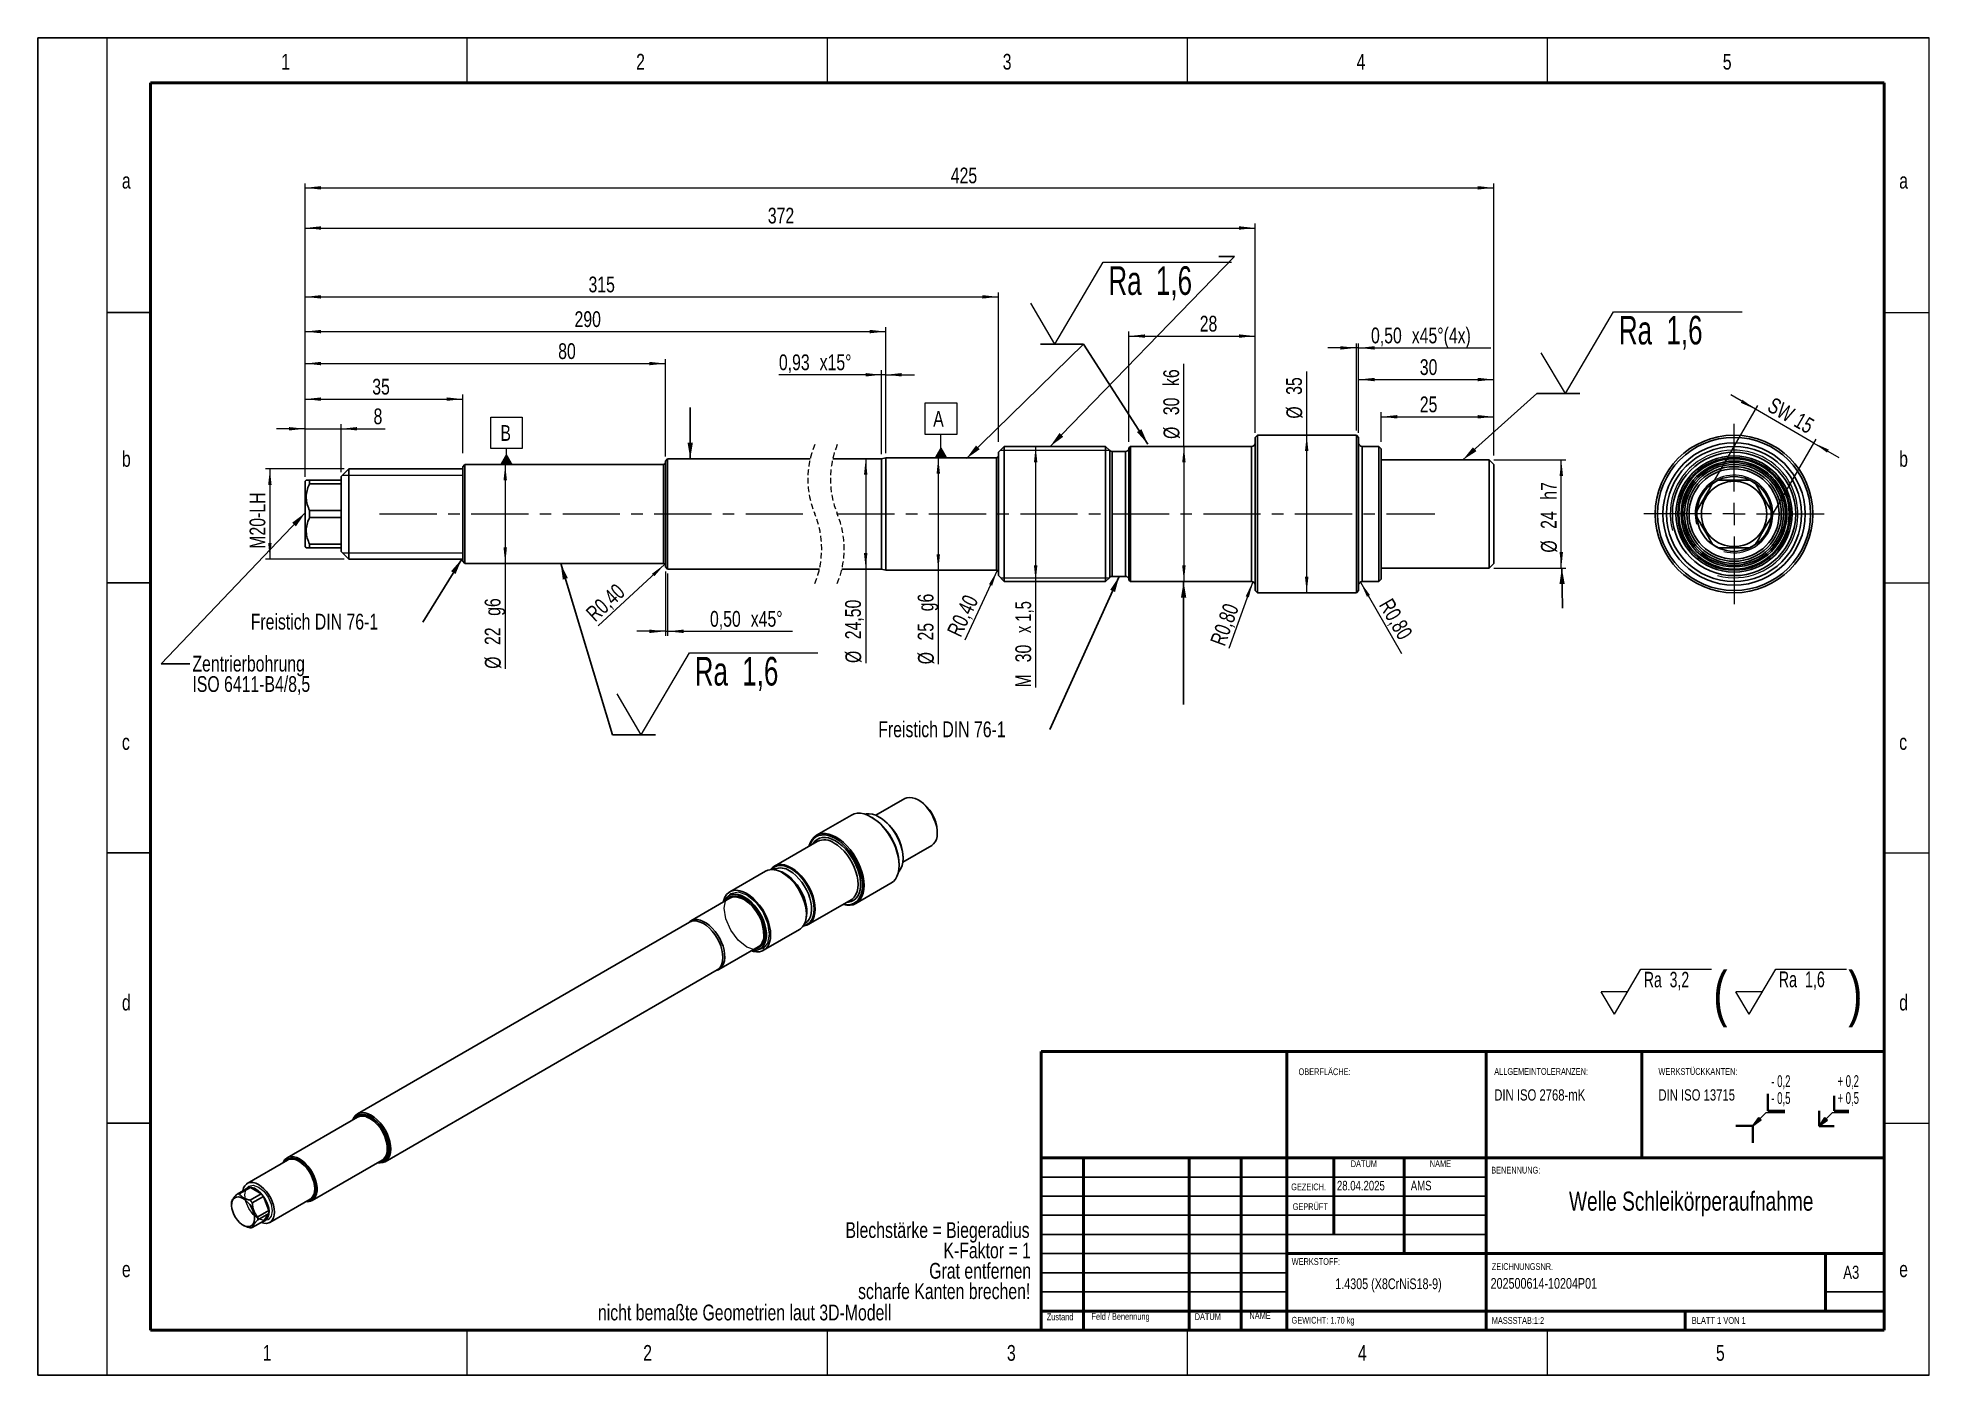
# Model space of a CAD drawing. Header units: millimetres. Extents: x 0 to 420, y 0 to 297.
import ezdxf

# ---------------------------------------------------------------- set-up
doc = ezdxf.new("R2010")
doc.units = ezdxf.units.MM
doc.header["$PDSIZE"] = -1
doc.linetypes.add('CENTERX2', pattern=[20.32, 12.7, -2.54, 2.54, -2.54])
doc.linetypes.add('HIDDEN', pattern=[1.905, 1.27, -0.635])
doc.styles.add('SLDTEXTSTYLE0', font='TXT', dxfattribs={"width": 0.605})
doc.styles.add('SLDTEXTSTYLE1', font='TXT', dxfattribs={"width": 0.678571})
doc.styles.add('SLDTEXTSTYLE2', font='TXT', dxfattribs={"width": 0.75})
doc.styles.add('SLDTEXTSTYLE3', font='TXT', dxfattribs={"width": 0.692308})
doc.styles.add('SLDTEXTSTYLE4', font='TXT', dxfattribs={"width": 0.7})
doc.dimstyles.new('SLDDIMSTYLE0', dxfattribs={"dimtxt": 0.18, "dimasz": 3.556, "dimexe": 0, "dimexo": 0.0625, "dimgap": 0, "dimtad": 0, "dimtih": 1, "dimtoh": 1, "dimdec": 0, "dimrnd": 1e-09, "dimzin": 0, "dimdsep": 46, "dimtxsty": 'Standard', "dimsah": 1, "dimcen": 0.09, "dimadec": 0, "dimazin": 0, "dimtfac": 3.556, "dimtdec": 0, "dimtofl": 0, "dimtmove": 0, "dimatfit": 3, "dimfxl": 1, "dimfrac": 2, "dimtolj": 1, "dimtzin": 0, "dimarcsym": 0})
doc.dimstyles.new('SLDDIMSTYLE1', dxfattribs={"dimtxt": 3.5, "dimasz": 3.556, "dimexe": 0, "dimexo": 0.0625, "dimgap": 0.875, "dimtad": 1, "dimrnd": 1e-09, "dimzin": 12, "dimdsep": 46, "dimtxsty": 'SLDTEXTSTYLE2', "dimsah": 1, "dimcen": 0.09, "dimadec": 0, "dimazin": 3, "dimtfac": 1, "dimtofl": 0, "dimtmove": 0, "dimatfit": 3, "dimfxl": 1, "dimfrac": 2, "dimtolj": 1, "dimarcsym": 0})
doc.dimstyles.new('SLDDIMSTYLE2', dxfattribs={"dimtxt": 3.5, "dimasz": 3.556, "dimexe": 0, "dimexo": 0.0625, "dimgap": 0.875, "dimtad": 1, "dimrnd": 1e-09, "dimzin": 12, "dimdsep": 46, "dimtxsty": 'SLDTEXTSTYLE2', "dimsah": 1, "dimcen": 0.09, "dimadec": 0, "dimazin": 3, "dimtfac": 1, "dimtofl": 0, "dimtmove": 0, "dimatfit": 3, "dimfxl": 1, "dimfrac": 2, "dimtolj": 1, "dimtzin": 12, "dimarcsym": 0})
doc.dimstyles.new('SLDDIMSTYLE3', dxfattribs={"dimtxt": 3.5, "dimasz": 3.556, "dimexe": 0, "dimexo": 0.0625, "dimgap": 0.875, "dimtad": 1, "dimrnd": 1e-09, "dimzin": 12, "dimdsep": 46, "dimtxsty": 'SLDTEXTSTYLE2', "dimsah": 1, "dimcen": 0.09, "dimadec": 0, "dimazin": 3, "dimtfac": 1, "dimtofl": 0, "dimtmove": 0, "dimatfit": 3, "dimfxl": 1, "dimfrac": 2, "dimtolj": 1, "dimarcsym": 0})
doc.dimstyles.new('SLDDIMSTYLE4', dxfattribs={"dimtxt": 3.5, "dimasz": 3.556, "dimexe": 0, "dimexo": 0.0625, "dimgap": 0.875, "dimtad": 1, "dimrnd": 1e-09, "dimdsep": 46, "dimtxsty": 'SLDTEXTSTYLE2', "dimsah": 1, "dimcen": 0, "dimadec": 0, "dimazin": 2, "dimtfac": 1, "dimtofl": 0, "dimtmove": 0, "dimatfit": 3, "dimfxl": 1, "dimfrac": 2, "dimtolj": 1, "dimtzin": 12, "dimarcsym": 0})
doc.dimstyles.new('SLDDIMSTYLE5', dxfattribs={"dimtxt": 3.5, "dimasz": 3.556, "dimexe": 0, "dimexo": 0.0625, "dimgap": 0.875, "dimtad": 1, "dimrnd": 1e-09, "dimdsep": 46, "dimtxsty": 'SLDTEXTSTYLE2', "dimsah": 1, "dimcen": 0.09, "dimadec": 0, "dimazin": 2, "dimtfac": 1, "dimtmove": 0, "dimatfit": 0, "dimfxl": 1, "dimfrac": 2, "dimtolj": 1, "dimtzin": 12, "dimarcsym": 0})
doc.dimstyles.new('SLDDIMSTYLE6', dxfattribs={"dimtxt": 3.5, "dimasz": 3.556, "dimexe": 0, "dimexo": 0.0625, "dimgap": 0.875, "dimtad": 1, "dimrnd": 1e-09, "dimzin": 12, "dimdsep": 46, "dimtxsty": 'SLDTEXTSTYLE2', "dimsah": 1, "dimcen": 0.09, "dimadec": 0, "dimazin": 3, "dimtfac": 1, "dimtmove": 0, "dimatfit": 0, "dimfxl": 1, "dimfrac": 2, "dimtolj": 1, "dimtzin": 12, "dimarcsym": 0})
doc.dimstyles.new('SLDDIMSTYLE7', dxfattribs={"dimtxt": 3.5, "dimasz": 3.556, "dimexe": 0, "dimexo": 0.0625, "dimgap": 0.875, "dimtad": 1, "dimrnd": 1e-09, "dimzin": 12, "dimdsep": 46, "dimtxsty": 'SLDTEXTSTYLE2', "dimsah": 1, "dimcen": 0.09, "dimadec": 0, "dimazin": 3, "dimtfac": 1, "dimtofl": 0, "dimtmove": 0, "dimatfit": 3, "dimfxl": 1, "dimfrac": 2, "dimtolj": 1, "dimarcsym": 0})

msp = doc.modelspace()

# ---------------------------------------------------------------- texts
at = {"color": 7, "linetype": 'Continuous', "lineweight": 0}
for s, insert, char_height, attachment_point, style in [('1', (54.045, 293.436), 3.5, 1, 'SLDTEXTSTYLE2'), ('2', (132.859, 293.436), 3.5, 1, 'SLDTEXTSTYLE2'), ('3', (214.256, 293.436), 3.5, 1, 'SLDTEXTSTYLE2'), ('4', (292.836, 293.436), 3.5, 1, 'SLDTEXTSTYLE2'), ('5', (374.145, 293.436), 3.5, 1, 'SLDTEXTSTYLE2'), ('a', (18.679, 267.017), 3.5, 1, 'SLDTEXTSTYLE2'), ('a', (413.315, 267.017), 3.5, 1, 'SLDTEXTSTYLE2'), ('b', (18.679, 205.231), 3.5, 1, 'SLDTEXTSTYLE2'), ('b', (413.315, 205.231), 3.5, 1, 'SLDTEXTSTYLE2'), ('c', (18.679, 142.374), 3.5, 1, 'SLDTEXTSTYLE2'), ('c', (413.315, 142.374), 3.5, 1, 'SLDTEXTSTYLE2'), ('d', (18.679, 84.517), 3.5, 1, 'SLDTEXTSTYLE2'), ('d', (413.315, 84.517), 3.5, 1, 'SLDTEXTSTYLE2'), ('OBERFLÄCHE:', (279.951, 68.151), 1.5, 1, 'SLDTEXTSTYLE2'), ('DATUM', (291.536, 47.724), 1.5, 1, 'SLDTEXTSTYLE2'), ('NAME', (309.084, 47.724), 1.5, 1, 'SLDTEXTSTYLE2'), ('BENENNUNG:', (322.731, 46.302), 1.5, 1, 'SLDTEXTSTYLE2'), ('GEZEICH.', (278.316, 42.584), 1.5, 1, 'SLDTEXTSTYLE2'), ('28.04.2025', (288.472, 43.173), 2.1167, 1, 'SLDTEXTSTYLE2'), ('AMS', (304.868, 43.18), 2.1167, 1, 'SLDTEXTSTYLE2'), ('GEPRÜFT', (278.64, 38.199), 1.5, 1, 'SLDTEXTSTYLE2'), ('Welle Schleikörperaufnahme', (367.136, 40.78), 4.23333, 2, 'SLDTEXTSTYLE2'), ('WERKSTOFF:', (278.421, 26.01), 1.5, 1, 'SLDTEXTSTYLE2'), ('e', (18.679, 25.307), 3.5, 1, 'SLDTEXTSTYLE2'), ('1.4305 (X8CrNiS18-9)', (299.911, 21.509), 2.38125, 2, 'SLDTEXTSTYLE2'), ('202500614-10204P01', (322.588, 21.598), 2.38125, 1, 'SLDTEXTSTYLE2'), ('ZEICHNUNGSNR.', (322.849, 24.892), 1.5, 1, 'SLDTEXTSTYLE2'), ('A3', (400.896, 24.324), 2.9104, 1, 'SLDTEXTSTYLE2'), ('e', (413.315, 25.307), 3.5, 1, 'SLDTEXTSTYLE2'), ('nicht bemaßte Geometrien laut 3D-Modell', (124.374, 15.693), 3.5, 1, 'SLDTEXTSTYLE2'), ('Zustand', (224.035, 13.722), 1.5, 1, 'SLDTEXTSTYLE2'), ('Feld / Benennung', (233.972, 13.813), 1.5, 1, 'SLDTEXTSTYLE2'), ('DATUM', (256.885, 13.775), 1.5, 1, 'SLDTEXTSTYLE2'), ('NAME', (269.035, 14.019), 1.5, 1, 'SLDTEXTSTYLE2'), ('GEWICHT: 1.70 kg', (278.393, 12.973), 1.4986, 1, 'SLDTEXTSTYLE2'), ('MASSSTAB:1:2', (322.849, 12.924), 1.5, 1, 'SLDTEXTSTYLE2'), ('BLATT 1 VON 1', (367.254, 12.924), 1.5, 1, 'SLDTEXTSTYLE3'), ('1', (49.926, 6.722), 3.5, 1, 'SLDTEXTSTYLE2'), ('2', (134.423, 6.722), 3.5, 1, 'SLDTEXTSTYLE2'), ('3', (215.194, 6.722), 3.5, 1, 'SLDTEXTSTYLE2'), ('4', (293.141, 6.722), 3.5, 1, 'SLDTEXTSTYLE2'), ('5', (372.627, 6.722), 3.5, 1, 'SLDTEXTSTYLE2')]:
    msp.add_mtext(s, dxfattribs=dict(at, insert=insert, char_height=char_height, attachment_point=attachment_point, style=style))

# ---------------------------------------------------------------- blocks, each defined once
blk = doc.blocks.new('SW_NOTE_0')
at = {"color": 0, "linetype": 'Continuous', "lineweight": 0, "insert": (0, 4.51), "char_height": 3.5, "attachment_point": 1, "style": 'SLDTEXTSTYLE0'}
blk.add_mtext('+ 0,5', dxfattribs=at)
blk = doc.blocks.new('SW_NOTE_0_1')
at = {"color": 0, "linetype": 'Continuous', "lineweight": 0, "insert": (0, 4.51), "char_height": 3.5, "attachment_point": 1, "style": 'SLDTEXTSTYLE0'}
blk.add_mtext('+ 0,2', dxfattribs=at)
blk = doc.blocks.new('SW_NOTE_0_2')
at = {"color": 0, "linetype": 'Continuous', "lineweight": 0, "insert": (0, 4.51), "char_height": 3.5, "attachment_point": 1, "style": 'SLDTEXTSTYLE0'}
blk.add_mtext('- 0,2', dxfattribs=at)
blk = doc.blocks.new('SW_NOTE_0_3')
at = {"color": 0, "linetype": 'Continuous', "lineweight": 0, "insert": (0, 4.51), "char_height": 3.5, "attachment_point": 1, "style": 'SLDTEXTSTYLE0'}
blk.add_mtext('- 0,5', dxfattribs=at)
blk = doc.blocks.new('Block3')
at = {"linetype": 'Continuous'}
for points in [[(735.45, 277.8), (737.92, 279.57), (737.22, 280.27)], [(755.16, 277.71), (757.62, 279.47), (756.78, 280.26)]]:
    blk.add_hatch(color=7, dxfattribs=at).paths.add_polyline_path(points, flags=0)
at = {"color": 7, "linetype": 'Continuous', "lineweight": 35}
for p, q in [((739.95, 287.3), (739.95, 282.3)), ((759.52, 286.66), (759.52, 282.3)), ((739.95, 282.3), (744.95, 282.3)), ((755.16, 277.71), (755.16, 282.3)), ((759.52, 282.3), (763.89, 282.3)), ((730.45, 277.8), (735.45, 277.8)), ((735.45, 277.8), (735.45, 272.8)), ((759.52, 277.71), (755.16, 277.71))]:
    blk.add_line(p, q, dxfattribs=at)
at = {"color": 7, "linetype": 'Continuous', "lineweight": 18}
for p, q in [((735.45, 277.8), (739.45, 281.8)), ((735.45, 277.8), (737.22, 280.27)), ((737.22, 280.27), (737.92, 279.57)), ((739.45, 281.8), (744.95, 281.8)), ((755.16, 277.71), (759.02, 281.8)), ((755.16, 277.71), (756.78, 280.26)), ((756.78, 280.26), (757.62, 279.47)), ((759.02, 281.8), (763.89, 281.8)), ((735.45, 277.8), (737.92, 279.57)), ((755.16, 277.71), (757.62, 279.47))]:
    blk.add_line(p, q, dxfattribs=at)
at = {"color": 7, "linetype": 'Continuous', "lineweight": 0}
for p in [(737.57, 279.92), (757.2, 279.87)]:
    blk.add_point(p, dxfattribs=at)
for name, p in [('SW_NOTE_0_2', (740.95, 288.28)), ('SW_NOTE_0_1', (760.52, 288.3)), ('SW_NOTE_0_3', (740.95, 283.28)), ('SW_NOTE_0', (760.52, 283.3))]:
    blk.add_blockref(name, p, dxfattribs=at)
blk = doc.blocks.new('SW_NOTE_0_4')
at = {"color": 0, "linetype": 'Continuous', "lineweight": 0}
for p, q in [((-6.54, -5), (-0.65, 5)), ((-0.65, 5), (15.05, 5)), ((23.4, -5), (29.3, 5)), ((29.3, 5), (45.02, 5)), ((-6.54, -5), (-9.49, 0)), ((-3.6, 0), (-9.49, 0)), ((23.4, -5), (20.45, 0)), ((26.35, 0), (20.45, 0))]:
    blk.add_line(p, q, dxfattribs=at)
at = {"color": 0, "linetype": 'Continuous', "lineweight": 0, "attachment_point": 1}
for s, insert, char_height, style in [('Ra  3,2', (0, 4.43), 3.44, 'SLDTEXTSTYLE1'), ('(', (15.41, 4.47), 9.53, 'SLDTEXTSTYLE2'), ('Ra  1,6', (29.95, 4.51), 3.5, 'SLDTEXTSTYLE1'), (')', (45.37, 4.47), 9.53, 'SLDTEXTSTYLE2')]:
    blk.add_mtext(s, dxfattribs=dict(at, insert=insert, char_height=char_height, style=style))
blk = doc.blocks.new('SW_NOTE_0_5')
at = {"color": 0, "linetype": 'Continuous', "lineweight": 0, "attachment_point": 1, "style": 'SLDTEXTSTYLE2'}
for s, insert, char_height in [('ALLGEMEINTOLERANZEN:', (0, 1.93), 1.5), ('DIN ISO 2768-mK', (0, -2.78), 2.5)]:
    blk.add_mtext(s, dxfattribs=dict(at, insert=insert, char_height=char_height))
blk = doc.blocks.new('SW_NOTE_0_6')
at = {"color": 0, "linetype": 'Continuous', "lineweight": 0, "attachment_point": 1, "style": 'SLDTEXTSTYLE2'}
for s, insert, char_height in [('WERKSTÜCKKANTEN:', (0, 1.93), 1.5), ('DIN ISO 13715', (0, -2.78), 2.5)]:
    blk.add_mtext(s, dxfattribs=dict(at, insert=insert, char_height=char_height))
blk = doc.blocks.new('SW_NOTE_0_7')
at = {"color": 0, "linetype": 'Continuous', "lineweight": 0, "char_height": 3.5, "attachment_point": 3, "style": 'SLDTEXTSTYLE2'}
for s, insert in [('Blechstärke = Biegeradius', (56.77, 4.51)), ('K-Faktor = 1', (57.05, -0.01)), ('Grat entfernen', (57.12, -4.54)), ('scharfe Kanten brechen!', (56.93, -9.07))]:
    blk.add_mtext(s, dxfattribs=dict(at, insert=insert))
blk = doc.blocks.new('SW_SFSYMBOL_0')
at = {"color": 0, "linetype": 'Continuous', "lineweight": 0}
for p, q in [((3.17, 0), (13.88, 18.14)), ((13.88, 18.14), (42.4, 18.14)), ((3.17, 0), (-2.18, 9.07))]:
    blk.add_line(p, q, dxfattribs=at)
at = {"color": 0, "linetype": 'Continuous', "lineweight": 0, "insert": (15.05, 17.26), "char_height": 6.35, "attachment_point": 1, "style": 'SLDTEXTSTYLE1'}
blk.add_mtext('Ra  1,6', dxfattribs=at)
blk = doc.blocks.new('_D')
at = {"color": 7, "linetype": 'Continuous', "lineweight": 0}
for p, q in [((323.29, 203.26), (339.29, 203.26)), ((338.29, 179.26), (338.29, 203.26)), ((323.29, 179.26), (339.29, 179.26))]:
    blk.add_line(p, q, dxfattribs=at)
at = {"color": 7, "linetype": 'Continuous', "lineweight": 18}
for points in [[(338.29, 203.26), (337.91, 199.71), (338.67, 199.71)], [(338.29, 179.26), (338.67, 182.82), (337.91, 182.82)]]:
    blk.add_solid(points, dxfattribs=at)
at = {"color": 7, "linetype": 'Continuous', "lineweight": 18, "char_height": 3.5, "attachment_point": 1, "rotation": 90, "style": 'SLDTEXTSTYLE2'}
for s, insert in [('h7', (333.78, 194.42)), ('24', (333.73, 187.95)), ('%%c', (333.78, 182.67))]:
    blk.add_mtext(s, dxfattribs=dict(at, insert=insert))
blk = doc.blocks.new('_D_1')
at = {"color": 7, "linetype": 'Continuous', "lineweight": 0}
for p, q in [((298.29, 207.26), (298.29, 213.84)), ((298.29, 212.84), (323.29, 212.84)), ((323.29, 204.26), (323.29, 213.84))]:
    blk.add_line(p, q, dxfattribs=at)
at = {"color": 7, "linetype": 'Continuous', "lineweight": 18}
for points in [[(298.29, 212.84), (301.85, 212.46), (301.85, 213.22)], [(323.29, 212.84), (319.74, 213.22), (319.74, 212.46)]]:
    blk.add_solid(points, dxfattribs=at)
at = {"color": 7, "linetype": 'Continuous', "lineweight": 18, "insert": (306.87, 217.35), "char_height": 3.5, "attachment_point": 1, "style": 'SLDTEXTSTYLE2'}
blk.add_mtext('25', dxfattribs=at)
blk = doc.blocks.new('_D_2')
at = {"color": 7, "linetype": 'Continuous', "lineweight": 0}
for p, q in [((293.29, 209.76), (293.29, 222.11)), ((293.29, 221.11), (323.29, 221.11)), ((323.29, 204.26), (323.29, 222.11))]:
    blk.add_line(p, q, dxfattribs=at)
at = {"color": 7, "linetype": 'Continuous', "lineweight": 18}
for points in [[(293.29, 221.11), (296.85, 220.73), (296.85, 221.49)], [(323.29, 221.11), (319.74, 221.49), (319.74, 220.73)]]:
    blk.add_solid(points, dxfattribs=at)
at = {"color": 7, "linetype": 'Continuous', "lineweight": 18, "insert": (306.87, 225.62), "char_height": 3.5, "attachment_point": 1, "style": 'SLDTEXTSTYLE2'}
blk.add_mtext('30', dxfattribs=at)
blk = doc.blocks.new('_D_3')
at = {"color": 7, "linetype": 'Continuous', "lineweight": 0}
for p, q in [((59.35, 202.26), (59.35, 217.76)), ((59.35, 216.76), (94.35, 216.76)), ((94.35, 204.76), (94.35, 217.76))]:
    blk.add_line(p, q, dxfattribs=at)
at = {"color": 7, "linetype": 'Continuous', "lineweight": 18}
for points in [[(59.35, 216.76), (62.9, 216.38), (62.9, 217.14)], [(94.35, 216.76), (90.79, 217.14), (90.79, 216.38)]]:
    blk.add_solid(points, dxfattribs=at)
at = {"color": 7, "linetype": 'Continuous', "lineweight": 18, "insert": (74.26, 221.27), "char_height": 3.5, "attachment_point": 1, "style": 'SLDTEXTSTYLE2'}
blk.add_mtext('35', dxfattribs=at)
blk = doc.blocks.new('_D_4')
at = {"color": 7, "linetype": 'Continuous', "lineweight": 0}
for p, q in [((59.35, 202.26), (59.35, 240.47)), ((59.35, 239.47), (213.29, 239.47)), ((213.29, 207.26), (213.29, 240.47))]:
    blk.add_line(p, q, dxfattribs=at)
at = {"color": 7, "linetype": 'Continuous', "lineweight": 18}
for points in [[(59.35, 239.47), (62.9, 239.09), (62.9, 239.85)], [(213.29, 239.47), (209.74, 239.85), (209.74, 239.09)]]:
    blk.add_solid(points, dxfattribs=at)
at = {"color": 7, "linetype": 'Continuous', "lineweight": 18, "insert": (122.28, 243.98), "char_height": 3.5, "attachment_point": 1, "style": 'SLDTEXTSTYLE2'}
blk.add_mtext('315', dxfattribs=at)
blk = doc.blocks.new('_D_5')
at = {"color": 7, "linetype": 'Continuous', "lineweight": 0}
for p, q in [((59.35, 202.26), (59.35, 255.76)), ((59.35, 254.76), (270.29, 254.76)), ((270.29, 209.76), (270.29, 255.76))]:
    blk.add_line(p, q, dxfattribs=at)
at = {"color": 7, "linetype": 'Continuous', "lineweight": 18}
for points in [[(59.35, 254.76), (62.9, 254.38), (62.9, 255.14)], [(270.29, 254.76), (266.74, 255.14), (266.74, 254.38)]]:
    blk.add_solid(points, dxfattribs=at)
at = {"color": 7, "linetype": 'Continuous', "lineweight": 18, "insert": (162.1, 259.27), "char_height": 3.5, "attachment_point": 1, "style": 'SLDTEXTSTYLE2'}
blk.add_mtext('372', dxfattribs=at)
blk = doc.blocks.new('_D_6')
at = {"color": 7, "linetype": 'Continuous', "lineweight": 0}
for p, q in [((59.35, 202.26), (59.35, 264.68)), ((323.29, 204.26), (323.29, 264.68)), ((59.35, 263.68), (323.29, 263.68))]:
    blk.add_line(p, q, dxfattribs=at)
at = {"color": 7, "linetype": 'Continuous', "lineweight": 18}
for points in [[(59.35, 263.68), (62.9, 263.3), (62.9, 264.06)], [(323.29, 263.68), (319.74, 264.06), (319.74, 263.3)]]:
    blk.add_solid(points, dxfattribs=at)
at = {"color": 7, "linetype": 'Continuous', "lineweight": 18, "insert": (202.72, 268.19), "char_height": 3.5, "attachment_point": 1, "style": 'SLDTEXTSTYLE2'}
blk.add_mtext('425', dxfattribs=at)
blk = doc.blocks.new('_D_7')
at = {"color": 7, "linetype": 'Continuous', "lineweight": 0}
for p, q in [((68.05, 201.26), (50.53, 201.26)), ((51.53, 201.26), (51.53, 181.26)), ((68.05, 181.26), (50.53, 181.26))]:
    blk.add_line(p, q, dxfattribs=at)
at = {"color": 7, "linetype": 'Continuous', "lineweight": 18}
for points in [[(51.53, 201.26), (51.15, 197.71), (51.91, 197.71)], [(51.53, 181.26), (51.91, 184.82), (51.15, 184.82)]]:
    blk.add_solid(points, dxfattribs=at)
at = {"color": 7, "linetype": 'Continuous', "lineweight": 18, "insert": (47.02, 183.54), "char_height": 3.5, "attachment_point": 1, "rotation": 90, "style": 'SLDTEXTSTYLE2'}
blk.add_mtext('M20-LH', dxfattribs=at)
blk = doc.blocks.new('_D_8')
at = {"color": 7, "linetype": 'Continuous', "lineweight": 0}
for p, q in [((211.89, 203.76), (198.95, 203.76)), ((199.95, 203.76), (199.95, 178.76)), ((211.89, 178.76), (198.95, 178.76)), ((199.95, 178.76), (199.95, 157.88))]:
    blk.add_line(p, q, dxfattribs=at)
at = {"color": 7, "linetype": 'Continuous', "lineweight": 18}
for points in [[(199.95, 203.76), (199.57, 200.21), (200.33, 200.21)], [(199.95, 178.76), (200.33, 182.32), (199.57, 182.32)]]:
    blk.add_solid(points, dxfattribs=at)
at = {"color": 7, "linetype": 'Continuous', "lineweight": 18, "char_height": 3.5, "attachment_point": 1, "rotation": 90, "style": 'SLDTEXTSTYLE2'}
for s, insert in [('g6', (195.38, 169.65)), ('25', (195.38, 163.16)), ('%%c', (195.44, 157.88))]:
    blk.add_mtext(s, dxfattribs=dict(at, insert=insert))
blk = doc.blocks.new('_D_9')
at = {"color": 7, "linetype": 'Continuous', "lineweight": 0}
for p, q in [((281.76, 208.76), (281.76, 222.88)), ((291.79, 208.76), (280.76, 208.76)), ((281.76, 173.76), (281.76, 208.76)), ((291.79, 173.76), (280.76, 173.76))]:
    blk.add_line(p, q, dxfattribs=at)
at = {"color": 7, "linetype": 'Continuous', "lineweight": 18}
for points in [[(281.76, 208.76), (281.37, 205.21), (282.14, 205.21)], [(281.76, 173.76), (282.14, 177.32), (281.37, 177.32)]]:
    blk.add_solid(points, dxfattribs=at)
at = {"color": 7, "linetype": 'Continuous', "lineweight": 18, "char_height": 3.5, "attachment_point": 1, "rotation": 90, "style": 'SLDTEXTSTYLE2'}
for s, insert in [('35', (277.19, 217.71)), ('%%c', (277.24, 212.43))]:
    blk.add_mtext(s, dxfattribs=dict(at, insert=insert))
blk = doc.blocks.new('_D_10')
at = {"color": 7, "linetype": 'Continuous', "lineweight": 0}
for p, q in [((183.83, 203.51), (183.83, 179.01)), ((183.83, 179.01), (183.83, 158.16))]:
    blk.add_line(p, q, dxfattribs=at)
at = {"color": 7, "linetype": 'Continuous', "lineweight": 18}
for points in [[(183.83, 203.51), (183.45, 199.96), (184.21, 199.96)], [(183.83, 179.01), (184.21, 182.57), (183.45, 182.57)]]:
    blk.add_solid(points, dxfattribs=at)
at = {"color": 7, "linetype": 'Continuous', "lineweight": 18, "char_height": 3.5, "attachment_point": 1, "rotation": 90, "style": 'SLDTEXTSTYLE2'}
for s, insert in [('24,50', (179.27, 163.44)), ('%%c', (179.32, 158.16))]:
    blk.add_mtext(s, dxfattribs=dict(at, insert=insert))
blk = doc.blocks.new('_D_11')
at = {"color": 7, "linetype": 'Continuous', "lineweight": 0}
for p, q in [((137.95, 202.26), (102.79, 202.26)), ((103.79, 202.26), (103.79, 180.26)), ((137.95, 180.26), (102.79, 180.26)), ((103.79, 180.26), (103.79, 156.88))]:
    blk.add_line(p, q, dxfattribs=at)
at = {"color": 7, "linetype": 'Continuous', "lineweight": 18}
for points in [[(103.79, 202.26), (103.41, 198.71), (104.17, 198.71)], [(103.79, 180.26), (104.17, 183.82), (103.41, 183.82)]]:
    blk.add_solid(points, dxfattribs=at)
at = {"color": 7, "linetype": 'Continuous', "lineweight": 18, "char_height": 3.5, "attachment_point": 1, "rotation": 90, "style": 'SLDTEXTSTYLE2'}
for s, insert in [('g6', (99.23, 168.64)), ('22', (99.23, 162.16)), ('%%c', (99.28, 156.88))]:
    blk.add_mtext(s, dxfattribs=dict(at, insert=insert))
blk = doc.blocks.new('_D_12')
at = {"color": 7, "linetype": 'Continuous', "lineweight": 0}
for p, q in [((242.29, 207.26), (242.29, 231.76)), ((270.29, 209.26), (270.29, 231.76)), ((242.29, 230.76), (270.29, 230.76))]:
    blk.add_line(p, q, dxfattribs=at)
at = {"color": 7, "linetype": 'Continuous', "lineweight": 18}
for points in [[(242.29, 230.76), (245.85, 230.38), (245.85, 231.14)], [(270.29, 230.76), (266.74, 231.14), (266.74, 230.38)]]:
    blk.add_solid(points, dxfattribs=at)
at = {"color": 7, "linetype": 'Continuous', "lineweight": 18, "insert": (258, 235.27), "char_height": 3.5, "attachment_point": 1, "style": 'SLDTEXTSTYLE2'}
blk.add_mtext('28', dxfattribs=at)
blk = doc.blocks.new('_D_13')
at = {"color": 7, "linetype": 'Continuous', "lineweight": 0}
for p, q in [((59.35, 199.51), (59.35, 225.66)), ((59.35, 224.66), (139.35, 224.66)), ((139.35, 204.01), (139.35, 225.66))]:
    blk.add_line(p, q, dxfattribs=at)
at = {"color": 7, "linetype": 'Continuous', "lineweight": 18}
for points in [[(59.35, 224.66), (62.9, 224.28), (62.9, 225.04)], [(139.35, 224.66), (135.79, 225.04), (135.79, 224.28)]]:
    blk.add_solid(points, dxfattribs=at)
at = {"color": 7, "linetype": 'Continuous', "lineweight": 18, "insert": (115.55, 229.17), "char_height": 3.5, "attachment_point": 1, "style": 'SLDTEXTSTYLE2'}
blk.add_mtext('80', dxfattribs=at)
blk = doc.blocks.new('_D_14')
at = {"color": 7, "linetype": 'Continuous', "lineweight": 0}
for p, q in [((59.35, 199.51), (59.35, 232.76)), ((59.35, 231.76), (188.29, 231.76)), ((188.29, 204.76), (188.29, 232.76))]:
    blk.add_line(p, q, dxfattribs=at)
at = {"color": 7, "linetype": 'Continuous', "lineweight": 18}
for points in [[(59.35, 231.76), (62.9, 231.38), (62.9, 232.14)], [(188.29, 231.76), (184.74, 232.14), (184.74, 231.38)]]:
    blk.add_solid(points, dxfattribs=at)
at = {"color": 7, "linetype": 'Continuous', "lineweight": 18, "insert": (119.18, 236.27), "char_height": 3.5, "attachment_point": 1, "style": 'SLDTEXTSTYLE2'}
blk.add_mtext('290', dxfattribs=at)
blk = doc.blocks.new('_D_15')
at = {"color": 7, "linetype": 'Continuous', "lineweight": 0}
blk.add_line((139.24, 180.13), (124.46, 166.39), dxfattribs=at)
at = {"color": 7, "linetype": 'Continuous', "lineweight": 18}
blk.add_solid([(139.24, 180.13), (136.38, 177.99), (136.9, 177.43)], dxfattribs=at)
at = {"color": 7, "linetype": 'Continuous', "lineweight": 18, "insert": (121.4, 169.7), "char_height": 3.5, "attachment_point": 1, "rotation": 42.7595, "style": 'SLDTEXTSTYLE2'}
blk.add_mtext('R0,40', dxfattribs=at)
blk = doc.blocks.new('_D_16')
at = {"color": 7, "linetype": 'Continuous', "lineweight": 0}
for p, q in [((139.35, 178.51), (139.35, 164.2)), ((139.85, 178.01), (139.85, 164.2)), ((139.35, 165.2), (133, 165.2)), ((139.35, 165.2), (139.85, 165.2)), ((139.85, 165.2), (167.59, 165.2))]:
    blk.add_line(p, q, dxfattribs=at)
at = {"color": 7, "linetype": 'Continuous', "lineweight": 18}
for points in [[(139.35, 165.2), (135.79, 165.59), (135.79, 164.82)], [(139.85, 165.2), (143.4, 164.82), (143.4, 165.59)]]:
    blk.add_solid(points, dxfattribs=at)
at = {"color": 7, "linetype": 'Continuous', "lineweight": 18, "char_height": 3.5, "attachment_point": 1, "style": 'SLDTEXTSTYLE2'}
for s, insert in [('0,50', (149.26, 169.72)), ('x45°', (158.31, 169.72))]:
    blk.add_mtext(s, dxfattribs=dict(at, insert=insert))
blk = doc.blocks.new('_D_17')
at = {"color": 7, "linetype": 'Continuous', "lineweight": 0}
blk.add_line((293.69, 176.15), (302.77, 160.29), dxfattribs=at)
at = {"color": 7, "linetype": 'Continuous', "lineweight": 18}
blk.add_solid([(293.69, 176.15), (295.13, 172.88), (295.79, 173.26)], dxfattribs=at)
at = {"color": 7, "linetype": 'Continuous', "lineweight": 18, "insert": (300.73, 172.84), "char_height": 3.5, "attachment_point": 1, "rotation": 300, "style": 'SLDTEXTSTYLE2'}
blk.add_mtext('R0,80', dxfattribs=at)
blk = doc.blocks.new('_D_18')
at = {"color": 7, "linetype": 'Continuous', "lineweight": 0}
for p, q in [((292.79, 228.14), (286.44, 228.14)), ((292.79, 209.76), (292.79, 229.14)), ((293.29, 228.14), (292.79, 228.14)), ((293.29, 209.26), (293.29, 229.14)), ((293.29, 228.14), (322.64, 228.14))]:
    blk.add_line(p, q, dxfattribs=at)
at = {"color": 7, "linetype": 'Continuous', "lineweight": 18}
for points in [[(292.79, 228.14), (289.24, 228.52), (289.24, 227.76)], [(293.29, 228.14), (296.85, 227.76), (296.85, 228.52)]]:
    blk.add_solid(points, dxfattribs=at)
at = {"color": 7, "linetype": 'Continuous', "lineweight": 18, "char_height": 3.5, "attachment_point": 1, "style": 'SLDTEXTSTYLE2'}
for s, insert in [('0,50', (296.04, 232.65)), ('x45°(4x)', (305.09, 232.65))]:
    blk.add_mtext(s, dxfattribs=dict(at, insert=insert))
blk = doc.blocks.new('_D_19')
at = {"color": 7, "linetype": 'Continuous', "lineweight": 0}
blk.add_line((269.77, 176.21), (264.48, 161.36), dxfattribs=at)
at = {"color": 7, "linetype": 'Continuous', "lineweight": 18}
blk.add_solid([(269.77, 176.21), (268.22, 172.99), (268.93, 172.74)], dxfattribs=at)
at = {"color": 7, "linetype": 'Continuous', "lineweight": 18, "insert": (260.24, 162.9), "char_height": 3.5, "attachment_point": 1, "rotation": 70.0088, "style": 'SLDTEXTSTYLE2'}
blk.add_mtext('R0,80', dxfattribs=at)
blk = doc.blocks.new('_D_20')
at = {"color": 7, "linetype": 'Continuous', "lineweight": 0}
for p, q in [((187.36, 204.51), (187.36, 223.17)), ((188.29, 204.76), (188.29, 223.17)), ((187.36, 222.17), (164.56, 222.17)), ((188.29, 222.17), (187.36, 222.17)), ((188.29, 222.17), (194.64, 222.17))]:
    blk.add_line(p, q, dxfattribs=at)
at = {"color": 7, "linetype": 'Continuous', "lineweight": 18}
for points in [[(187.36, 222.17), (183.8, 222.55), (183.8, 221.79)], [(188.29, 222.17), (191.85, 221.79), (191.85, 222.55)]]:
    blk.add_solid(points, dxfattribs=at)
at = {"color": 7, "linetype": 'Continuous', "lineweight": 18, "char_height": 3.5, "attachment_point": 1, "style": 'SLDTEXTSTYLE2'}
for s, insert in [('0,93', (164.56, 226.69)), ('x15°', (173.61, 226.69))]:
    blk.add_mtext(s, dxfattribs=dict(at, insert=insert))
blk = doc.blocks.new('_D_21')
at = {"color": 7, "linetype": 'Continuous', "lineweight": 0}
for p, q in [((59.35, 210.18), (53, 210.18)), ((59.35, 199.51), (59.35, 211.18)), ((59.35, 210.18), (67.35, 210.18)), ((67.35, 200.56), (67.35, 211.18)), ((67.35, 210.18), (77.14, 210.18))]:
    blk.add_line(p, q, dxfattribs=at)
at = {"color": 7, "linetype": 'Continuous', "lineweight": 18}
for points in [[(59.35, 210.18), (55.79, 210.56), (55.79, 209.8)], [(67.35, 210.18), (70.9, 209.8), (70.9, 210.56)]]:
    blk.add_solid(points, dxfattribs=at)
at = {"color": 7, "linetype": 'Continuous', "lineweight": 18, "insert": (74.55, 214.69), "char_height": 3.5, "attachment_point": 1, "style": 'SLDTEXTSTYLE2'}
blk.add_mtext('8', dxfattribs=at)
blk = doc.blocks.new('_D_22')
at = {"color": 7, "linetype": 'Continuous', "lineweight": 0}
for p, q in [((254.49, 206.26), (254.49, 224.59)), ((268.49, 206.26), (253.49, 206.26)), ((254.49, 206.26), (254.49, 176.26)), ((268.49, 176.26), (253.49, 176.26))]:
    blk.add_line(p, q, dxfattribs=at)
at = {"color": 7, "linetype": 'Continuous', "lineweight": 18}
for points in [[(254.49, 206.26), (254.11, 202.71), (254.87, 202.71)], [(254.49, 176.26), (254.87, 179.82), (254.11, 179.82)]]:
    blk.add_solid(points, dxfattribs=at)
at = {"color": 7, "linetype": 'Continuous', "lineweight": 18, "char_height": 3.5, "attachment_point": 1, "rotation": 90, "style": 'SLDTEXTSTYLE2'}
for s, insert in [('k6', (249.92, 219.68)), ('30', (249.92, 213.2)), ('%%c', (249.98, 207.92))]:
    blk.add_mtext(s, dxfattribs=dict(at, insert=insert))
blk = doc.blocks.new('_D_23')
at = {"color": 7, "linetype": 'Continuous', "lineweight": 0}
for p, q in [((221.57, 206.26), (221.57, 176.26)), ((221.57, 176.26), (221.57, 152.74))]:
    blk.add_line(p, q, dxfattribs=at)
at = {"color": 7, "linetype": 'Continuous', "lineweight": 18}
for points in [[(221.57, 206.26), (221.19, 202.71), (221.95, 202.71)], [(221.57, 176.26), (221.95, 179.82), (221.19, 179.82)]]:
    blk.add_solid(points, dxfattribs=at)
at = {"color": 7, "linetype": 'Continuous', "lineweight": 18, "char_height": 3.5, "attachment_point": 1, "rotation": 90}
for s, insert, style in [('x 1,5', (217.06, 164.8), 'SLDTEXTSTYLE4'), ('30', (217.06, 158.32), 'SLDTEXTSTYLE2'), ('M', (217.06, 152.74), 'SLDTEXTSTYLE2')]:
    blk.add_mtext(s, dxfattribs=dict(at, insert=insert, style=style))
blk = doc.blocks.new('_D_24')
at = {"color": 7, "linetype": 'Continuous', "lineweight": 0}
blk.add_line((213.06, 178.72), (205.84, 163.25), dxfattribs=at)
at = {"color": 7, "linetype": 'Continuous', "lineweight": 18}
blk.add_solid([(213.06, 178.72), (211.21, 175.66), (211.91, 175.34)], dxfattribs=at)
at = {"color": 7, "linetype": 'Continuous', "lineweight": 18, "insert": (201.76, 165.18), "char_height": 3.5, "attachment_point": 1, "rotation": 64.6857, "style": 'SLDTEXTSTYLE2'}
blk.add_mtext('R0,40', dxfattribs=at)
blk = doc.blocks.new('SW_NOTE_0_8')
at = {"color": 0, "linetype": 'Continuous', "lineweight": 0, "insert": (-38.19, 1.84), "char_height": 3.5, "attachment_point": 1, "style": 'SLDTEXTSTYLE2'}
blk.add_mtext('Freistich DIN 76-1', dxfattribs=at)
blk = doc.blocks.new('SW_NOTE_0_9')
at = {"color": 0, "linetype": 'Continuous', "lineweight": 0, "char_height": 3.5, "attachment_point": 1, "style": 'SLDTEXTSTYLE2'}
for s, insert in [('Zentrierbohrung', (0.61, 1.82)), ('ISO 6411-B4/8,5', (0.61, -2.71))]:
    blk.add_mtext(s, dxfattribs=dict(at, insert=insert))
blk = doc.blocks.new('SW_NOTE_0_10')
at = {"color": 0, "linetype": 'Continuous', "lineweight": 0, "insert": (-38.12, 1.77), "char_height": 3.5, "attachment_point": 1, "style": 'SLDTEXTSTYLE2'}
blk.add_mtext('Freistich DIN 76-1', dxfattribs=at)
blk = doc.blocks.new('SW_SFSYMBOL_1')
at = {"color": 0, "linetype": 'Continuous', "lineweight": 0}
for p, q in [((-3.17, 0), (7.53, 18.14)), ((7.53, 18.14), (36.05, 18.14)), ((-3.17, 0), (-8.53, 9.07))]:
    blk.add_line(p, q, dxfattribs=at)
at = {"color": 0, "linetype": 'Continuous', "lineweight": 0, "insert": (8.7, 17.26), "char_height": 6.35, "attachment_point": 1, "style": 'SLDTEXTSTYLE1'}
blk.add_mtext('Ra  1,6', dxfattribs=at)
blk = doc.blocks.new('SW_SFSYMBOL_2')
at = {"color": 0, "linetype": 'Continuous', "lineweight": 0}
for p, q in [((-3.17, 0), (7.53, 18.14)), ((7.53, 18.14), (36.05, 18.14)), ((-3.17, 0), (-8.53, 9.07))]:
    blk.add_line(p, q, dxfattribs=at)
at = {"color": 0, "linetype": 'Continuous', "lineweight": 0, "insert": (8.7, 17.26), "char_height": 6.35, "attachment_point": 1, "style": 'SLDTEXTSTYLE1'}
blk.add_mtext('Ra  1,6', dxfattribs=at)
blk = doc.blocks.new('SW_DATUMTAG_0')
at = {"color": 0, "linetype": 'Continuous', "lineweight": 18}
for p, q in [((-1.77, -0.72), (-1.77, 6.28)), ((-1.77, 6.28), (5.23, 6.28)), ((5.23, 6.28), (5.23, -0.72)), ((5.23, -0.72), (-1.77, -0.72)), ((1.73, -5.87), (1.73, -0.72))]:
    blk.add_line(p, q, dxfattribs=at)
at = {"color": 0, "linetype": 'Continuous', "lineweight": 0}
blk.add_solid([(3.13, -5.87), (0.33, -5.87), (1.73, -3.42)], dxfattribs=at)
at = {"color": 0, "linetype": 'Continuous', "lineweight": 0, "insert": (0, 4.51), "char_height": 3.5, "attachment_point": 1, "style": 'SLDTEXTSTYLE2'}
blk.add_mtext('A', dxfattribs=at)
blk = doc.blocks.new('SW_DATUMTAG_1')
at = {"color": 0, "linetype": 'Continuous', "lineweight": 18}
for p, q in [((-2.16, -0.72), (-2.16, 6.28)), ((-2.16, 6.28), (4.84, 6.28)), ((4.84, 6.28), (4.84, -0.72)), ((4.84, -0.72), (-2.16, -0.72)), ((1.34, -4.22), (1.34, -0.72))]:
    blk.add_line(p, q, dxfattribs=at)
at = {"color": 0, "linetype": 'Continuous', "lineweight": 0}
blk.add_solid([(2.74, -4.22), (-0.06, -4.22), (1.34, -1.77)], dxfattribs=at)
at = {"color": 0, "linetype": 'Continuous', "lineweight": 0, "insert": (0, 4.51), "char_height": 3.5, "attachment_point": 1, "style": 'SLDTEXTSTYLE2'}
blk.add_mtext('B', dxfattribs=at)
blk = doc.blocks.new('_D_25')
at = {"color": 7, "linetype": 'Continuous', "lineweight": 0}
for p, q in [((372.37, 198.85), (381.91, 215.37)), ((381.41, 214.51), (375.91, 217.68)), ((394.4, 207.01), (381.41, 214.51)), ((385.36, 191.35), (394.9, 207.87)), ((394.4, 207.01), (399.9, 203.83))]:
    blk.add_line(p, q, dxfattribs=at)
at = {"color": 7, "linetype": 'Continuous', "lineweight": 18}
for points in [[(381.41, 214.51), (378.52, 216.61), (378.14, 215.95)], [(394.4, 207.01), (397.29, 204.9), (397.67, 205.56)]]:
    blk.add_solid(points, dxfattribs=at)
at = {"color": 7, "linetype": 'Continuous', "lineweight": 18, "char_height": 3.5, "attachment_point": 1, "rotation": 330, "style": 'SLDTEXTSTYLE2'}
for s, insert in [('SW', (385.51, 217.34)), ('15', (391.41, 213.94))]:
    blk.add_mtext(s, dxfattribs=dict(at, insert=insert))
blk = doc.blocks.new('SW_CENTERMARKSYMBOL_0')
at = {"color": 0, "linetype": 'Continuous', "lineweight": 18}
for p, q in [((0, 5), (0, 20)), ((-5, 0), (-20, 0)), ((0, 0), (-2.5, 0)), ((0, 0), (0, 2.5)), ((0, 0), (0, -2.5)), ((0, 0), (2.5, 0)), ((5, 0), (20, 0)), ((0, -5), (0, -20))]:
    blk.add_line(p, q, dxfattribs=at)

# ---------------------------------------------------------------- dimensions: what is measured, and where the dimension line sits
at = {"color": 7, "linetype": 'Continuous', "lineweight": 18}
for base, p1, p2, text, dimstyle, picture, middle in [((323.294, 263.678), (59.349, 201.261), (323.294, 203.261), '425', 'SLDDIMSTYLE2', '_D_6', (206.597, 263.678)), ((270.294, 254.761), (59.349, 201.261), (270.294, 208.761), '372', 'SLDDIMSTYLE2', '_D_5', (165.978, 254.761)), ((213.294, 239.468), (59.349, 201.261), (213.294, 206.261), '315', 'SLDDIMSTYLE2', '_D_4', (126.162, 239.468)), ((188.294, 231.761), (59.349, 198.511), (188.294, 203.761), '290', 'SLDDIMSTYLE2', '_D_14', (123.062, 231.761)), ((292.794, 228.142), (293.294, 208.261), (292.794, 208.761), '<>x45°(4x)', 'SLDDIMSTYLE5', '_D_18', (309.338, 228.142)), ((187.361, 222.174), (188.294, 203.761), (187.361, 203.511), '<>x15°', 'SLDDIMSTYLE5', '_D_20', (173.726, 222.174)), ((139.849, 165.205), (139.349, 179.511), (139.849, 179.011), '<>x45°', 'SLDDIMSTYLE5', '_D_16', (158.428, 165.205))]:
    dim = msp.add_linear_dim(base=base, p1=p1, p2=p2, text=text, dimstyle=dimstyle, dxfattribs=at)
    dim.commit()
    dim.dimension.update_dxf_attribs({"geometry": picture, "text_midpoint": middle, "dimtype": 160})
for base, p1, p2, dimstyle, picture, middle in [((270.294, 230.761), (242.294, 206.261), (270.294, 208.261), 'SLDDIMSTYLE2', '_D_12', (260.583, 230.761)), ((139.349, 224.663), (59.349, 198.511), (139.349, 203.011), 'SLDDIMSTYLE2', '_D_13', (118.138, 224.663)), ((323.294, 221.106), (293.294, 208.761), (323.294, 203.261), 'SLDDIMSTYLE2', '_D_2', (309.453, 221.106)), ((94.349, 216.761), (59.349, 201.261), (94.349, 203.761), 'SLDDIMSTYLE2', '_D_3', (76.849, 216.761)), ((67.349, 210.178), (59.349, 198.511), (67.349, 199.561), 'SLDDIMSTYLE6', '_D_21', (75.845, 210.178)), ((323.294, 212.841), (298.294, 206.261), (323.294, 203.261), 'SLDDIMSTYLE2', '_D_1', (309.453, 212.841))]:
    dim = msp.add_linear_dim(base=base, p1=p1, p2=p2, dimstyle=dimstyle, dxfattribs=at)
    dim.commit()
    dim.dimension.update_dxf_attribs({"geometry": picture, "text_midpoint": middle, "dimtype": 160})
for base, p1, p2, angle, text, dimstyle, picture, middle in [((254.49, 176.261), (269.494, 206.261), (269.494, 176.261), 90, '%%c<>k6', 'SLDDIMSTYLE7', '_D_22', (254.49, 216.255)), ((281.755, 208.761), (292.794, 173.761), (292.794, 208.761), 90, '%%c<>', 'SLDDIMSTYLE2', '_D_9', (281.755, 217.655)), ((381.407, 214.505), (384.861, 190.488), (371.87, 197.988), 330, 'SW<>', 'SLDDIMSTYLE6', '_D_25', (388.443, 210.443)), ((221.572, 176.261), (214.594, 206.261), (214.594, 176.261), 90, 'M <> x 1,5', 'SLDDIMSTYLE2', '_D_23', (221.572, 163.761)), ((103.791, 180.261), (138.949, 202.261), (138.949, 180.261), 90, '%%c<>g6', 'SLDDIMSTYLE3', '_D_11', (103.791, 165.612)), ((183.831, 179.011), (187.361, 203.511), (187.361, 179.011), 90, '%%c<>', 'SLDDIMSTYLE2', '_D_10', (183.831, 166.618)), ((199.948, 178.761), (212.894, 203.761), (212.894, 178.761), 90, '%%c<>g6', 'SLDDIMSTYLE3', '_D_8', (199.948, 166.618)), ((338.294, 203.261), (322.294, 179.261), (322.294, 203.261), 90, '%%c<>h7', 'SLDDIMSTYLE1', '_D', (338.294, 191.261)), ((51.528, 181.261), (69.049, 201.261), (69.049, 181.261), 90, 'M20-LH', 'SLDDIMSTYLE2', '_D_7', (51.528, 191.716))]:
    dim = msp.add_linear_dim(base=base, p1=p1, p2=p2, angle=angle, text=text, dimstyle=dimstyle, dxfattribs=at)
    dim.commit()
    dim.dimension.update_dxf_attribs({"geometry": picture, "text_midpoint": middle, "dimtype": 160})
for center, mpoint, picture, middle in [((138.949, 179.861), (139.242, 180.133), '_D_15', (128.591, 170.284)), ((212.894, 178.361), (213.065, 178.723), '_D_24', (208.161, 168.357)), ((269.494, 175.461), (269.767, 176.213), '_D_19', (266.276, 166.618)), ((294.094, 175.461), (293.694, 176.154), '_D_17', (300.015, 165.205))]:
    dim = msp.add_radius_dim(center=center, mpoint=mpoint, dimstyle='SLDDIMSTYLE4', dxfattribs=at)
    dim.commit()
    dim.dimension.update_dxf_attribs({"geometry": picture, "text_midpoint": middle, "dimtype": 164})

# ---------------------------------------------------------------- linework, layer by layer
at = {"color": 7, "linetype": 'Continuous', "lineweight": 25}
for p, q in [((0.004, 0.024), (0.004, 296.992)), ((0.004, 296.992), (419.975, 296.992)), ((15.338, 235.992), (25.004, 235.992)), ((214.594, 206.261), (213.294, 204.961)), ((237.094, 206.261), (214.594, 206.261)), ((214.594, 206.261), (214.594, 176.261)), ((238.009, 205.346), (237.094, 206.261)), ((237.094, 206.261), (237.094, 176.261)), ((242.594, 206.261), (242.294, 205.961)), ((242.294, 176.561), (242.294, 205.961)), ((269.494, 206.261), (242.594, 206.261)), ((242.594, 206.261), (242.594, 176.261)), ((270.794, 208.761), (270.294, 208.261)), ((270.294, 174.261), (270.294, 208.261)), ((292.794, 208.761), (270.794, 208.761)), ((270.794, 208.761), (270.794, 173.761)), ((293.294, 208.261), (292.794, 208.761)), ((292.794, 173.761), (292.794, 208.761)), ((293.294, 208.261), (293.294, 174.261)), ((297.794, 206.261), (294.094, 206.261)), ((298.294, 205.761), (297.794, 206.261)), ((297.794, 176.261), (297.794, 206.261)), ((94.849, 202.261), (94.349, 201.761)), ((94.349, 180.761), (94.349, 201.761)), ((138.949, 202.261), (94.849, 202.261)), ((94.849, 202.261), (94.849, 180.261)), ((139.849, 203.511), (139.349, 203.011)), ((139.349, 179.511), (139.349, 203.011)), ((171.506, 203.511), (139.849, 203.511)), ((139.849, 203.511), (139.849, 179.011)), ((187.361, 203.511), (176.506, 203.511)), ((188.294, 203.761), (187.361, 203.511)), ((187.361, 179.011), (187.361, 203.511)), ((212.894, 203.761), (188.294, 203.761)), ((188.294, 178.761), (188.294, 203.761)), ((213.294, 177.561), (213.294, 204.961)), ((241.494, 205.111), (238.575, 205.111)), ((298.294, 205.761), (298.294, 176.761)), ((322.294, 203.261), (298.294, 203.261)), ((323.294, 202.261), (322.294, 203.261)), ((322.294, 179.261), (322.294, 203.261)), ((323.294, 202.261), (323.294, 180.261)), ((59.599, 198.761), (59.349, 198.511)), ((59.349, 184.011), (59.349, 198.511)), ((60.349, 198.761), (59.623, 198.761)), ((60.349, 198.761), (60.349, 197.988)), ((60.349, 198.761), (67.349, 198.761)), ((67.349, 197.988), (60.349, 197.988)), ((69.049, 201.261), (67.349, 199.561)), ((67.349, 182.961), (67.349, 199.561)), ((94.349, 201.261), (69.049, 201.261)), ((69.049, 201.261), (69.049, 181.261)), ((60.349, 192.035), (60.349, 190.488)), ((60.349, 192.035), (67.349, 192.035)), ((67.349, 190.488), (60.349, 190.488)), ((59.349, 184.011), (59.599, 183.761)), ((60.349, 184.535), (60.349, 183.761)), ((60.349, 184.535), (67.349, 184.535)), ((67.349, 183.761), (60.349, 183.761)), ((67.349, 182.961), (69.049, 181.261)), ((69.049, 181.261), (94.349, 181.261)), ((94.349, 180.761), (94.849, 180.261)), ((94.849, 180.261), (138.949, 180.261)), ((139.349, 179.511), (139.849, 179.011)), ((139.849, 179.011), (173.551, 179.011)), ((178.551, 179.011), (187.361, 179.011)), ((187.361, 179.011), (188.294, 178.761)), ((188.294, 178.761), (212.894, 178.761)), ((213.294, 177.561), (214.594, 176.261)), ((237.094, 176.261), (238.009, 177.177)), ((238.575, 177.411), (241.494, 177.411)), ((242.294, 176.561), (242.594, 176.261)), ((297.794, 176.261), (298.294, 176.761)), ((298.294, 179.261), (322.294, 179.261)), ((322.294, 179.261), (323.294, 180.261)), ((15.338, 175.992), (25.004, 175.992)), ((214.594, 176.261), (237.094, 176.261)), ((242.594, 176.261), (269.494, 176.261)), ((270.294, 174.261), (270.794, 173.761)), ((270.794, 173.761), (292.794, 173.761)), ((292.794, 173.761), (293.294, 174.261)), ((294.094, 176.261), (297.794, 176.261)), ((192.49, 128.043), (186.079, 124.341)), ((195.844, 127.541), (195.491, 127.746)), ((180.686, 124.404), (172.908, 119.913)), ((185.238, 123.868), (185.061, 123.97)), ((187.006, 123.868), (186.829, 123.97)), ((173.073, 118.565), (163.562, 113.075)), ((192.078, 113.949), (198.49, 117.65)), ((199.733, 120.397), (199.733, 120.806)), ((15.338, 115.992), (25.004, 115.992)), ((191.248, 113.254), (191.248, 113.458)), ((192.131, 114.785), (192.131, 114.989)), ((161.618, 111.953), (153.663, 107.36)), ((163.461, 112.353), (163.345, 112.286)), ((163.607, 112.43), (163.461, 112.353)), ((165.692, 111.394), (165.368, 111.581)), ((181.657, 104.757), (189.435, 109.248)), ((153.687, 105.931), (144.989, 100.91)), ((171.062, 100.084), (180.572, 105.575)), ((170.671, 102.396), (170.671, 102.769)), ((144.722, 100.611), (70.982, 58.042)), ((144.454, 100.47), (144.429, 100.442)), ((161.162, 94.37), (169.117, 98.962)), ((170.27, 100.291), (170.385, 100.358)), ((151.239, 90.084), (159.936, 95.105)), ((77.107, 47.433), (150.846, 90.002)), ((150.554, 89.833), (150.59, 89.84)), ((15.338, 55.992), (25.004, 55.992)), ((70.977, 57.317), (55.385, 48.316)), ((55.458, 47.781), (46.513, 42.617)), ((60.884, 38.79), (76.476, 47.791)), ((321.575, 44.024), (222.775, 44.024)), ((43.02, 38.195), (43.02, 37.787)), ((44.248, 40.233), (46.723, 41.661)), ((47.197, 41.704), (44.722, 40.275)), ((47.152, 38.872), (49.627, 40.301)), ((49.627, 40.301), (47.197, 41.704)), ((50.101, 39.712), (47.626, 38.283)), ((51.316, 36.58), (50.101, 39.712)), ((51.513, 33.957), (60.458, 39.121)), ((321.575, 39.774), (222.775, 39.774)), ((47.626, 32.79), (50.101, 34.219)), ((48.841, 35.151), (51.316, 36.58)), ((51.316, 35.948), (48.841, 34.519)), ((50.101, 34.219), (51.316, 35.948)), ((321.575, 35.524), (222.775, 35.524)), ((45.583, 33.348), (45.672, 33.297)), ((321.575, 31.274), (222.775, 31.274)), ((277.375, 27.024), (222.775, 27.024)), ((277.375, 22.774), (222.775, 22.774)), ((277.375, 18.524), (222.775, 18.524)), ((409.975, 18.524), (396.975, 18.524)), ((0.004, 0.024), (419.975, 0.024))]:
    msp.add_line(p, q, dxfattribs=at)
at = {"color": 7, "linetype": 'Continuous', "lineweight": 18}
for p, q in [((15.338, 296.992), (15.338, 0.024)), ((95.3, 296.992), (95.3, 286.992)), ((175.262, 296.992), (175.262, 286.992)), ((255.224, 296.992), (255.224, 286.992)), ((335.186, 296.992), (335.186, 286.992)), ((419.975, 0.024), (419.975, 296.992)), ((409.975, 235.992), (419.975, 235.992)), ((213.766, 205.433), (237.922, 205.433)), ((67.675, 199.887), (94.349, 199.887)), ((67.675, 199.887), (94.349, 199.887)), ((67.675, 182.635), (94.349, 182.635)), ((67.675, 182.635), (94.349, 182.635)), ((213.766, 177.089), (237.922, 177.089)), ((409.975, 175.992), (419.975, 175.992)), ((409.975, 115.992), (419.975, 115.992)), ((409.975, 55.992), (419.975, 55.992)), ((95.3, 10.024), (95.3, 0.024)), ((175.262, 10.024), (175.262, 0.024)), ((255.224, 10.024), (255.224, 0.024)), ((335.186, 10.024), (335.186, 0.024))]:
    msp.add_line(p, q, dxfattribs=at)
at = {"color": 7, "linetype": 'Continuous', "lineweight": 50}
for p, q in [((25.004, 10.024), (25.004, 286.992)), ((25.004, 286.992), (409.975, 286.992)), ((409.975, 10.024), (409.975, 286.992)), ((222.775, 71.898), (409.975, 71.898)), ((222.775, 71.898), (222.775, 10.024)), ((277.375, 10.024), (277.375, 71.898)), ((321.575, 71.898), (321.575, 10.024)), ((356.167, 71.898), (356.167, 48.274)), ((409.975, 71.898), (409.975, 10.024)), ((409.975, 48.274), (222.775, 48.274)), ((232.177, 48.274), (232.177, 10.024)), ((255.668, 48.274), (255.668, 10.024)), ((267.174, 48.274), (267.174, 10.024)), ((287.775, 31.274), (287.775, 48.274)), ((303.375, 48.274), (303.375, 27.024)), ((277.375, 27.024), (409.975, 27.024)), ((396.975, 14.274), (396.975, 27.024)), ((222.775, 14.274), (409.975, 14.274)), ((365.775, 10.024), (365.775, 14.274)), ((25.004, 10.024), (409.975, 10.024))]:
    msp.add_line(p, q, dxfattribs=at)
at = {"color": 8, "linetype": 'Continuous', "lineweight": 25}
for p, q in [((269.494, 176.261), (269.494, 206.261)), ((294.094, 206.261), (294.094, 176.261)), ((138.949, 180.261), (138.949, 202.261)), ((212.894, 178.761), (212.894, 203.761)), ((238.009, 177.177), (238.009, 205.346)), ((238.575, 205.111), (238.575, 177.411)), ((241.494, 177.411), (241.494, 205.111))]:
    msp.add_line(p, q, dxfattribs=at)
at = {"color": 7, "linetype": 'CENTERX2', "lineweight": 18}
for p, q in [((75.907, 191.261), (172.529, 191.261)), ((177.529, 191.261), (310.229, 191.261))]:
    msp.add_line(p, q, dxfattribs=at)
at = {"color": 7, "linetype": 'Continuous', "lineweight": 25, "flags": 128}
for points in [[(198.49, 117.65), (198.49, 117.651), (198.923, 117.986), (199.27, 118.44), (199.525, 119.003), (199.681, 119.661), (199.733, 120.397), (199.681, 121.194), (199.525, 122.031), (199.27, 122.889), (198.923, 123.745), (198.49, 124.579), (197.984, 125.371), (197.416, 126.1), (196.801, 126.749), (196.154, 127.302), (195.49, 127.746), (194.826, 128.069), (194.179, 128.263), (193.564, 128.324), (192.996, 128.25), (192.49, 128.043)], [(189.435, 109.248), (189.435, 109.248), (189.969, 109.643), (190.419, 110.16), (190.777, 110.792), (191.037, 111.526), (191.195, 112.352), (191.248, 113.254), (191.195, 114.217), (191.037, 115.225), (190.777, 116.26), (190.419, 117.305), (189.969, 118.341), (189.435, 119.352), (188.827, 120.32), (188.154, 121.227), (187.428, 122.06), (186.662, 122.803), (185.868, 123.443), (185.06, 123.97), (184.253, 124.375), (183.459, 124.651), (182.693, 124.793), (181.967, 124.799), (181.294, 124.668), (180.686, 124.404)], [(191.09, 111.741), (191.29, 111.96), (191.652, 112.517), (191.917, 113.183), (192.077, 113.944), (192.131, 114.785), (192.077, 115.687), (191.917, 116.634), (191.652, 117.605), (191.29, 118.582), (190.836, 119.543), (190.301, 120.47), (189.695, 121.343), (189.031, 122.145), (188.322, 122.86), (187.583, 123.472), (186.828, 123.97), (186.073, 124.344), (185.334, 124.585), (184.625, 124.689), (183.961, 124.653), (183.672, 124.59)], [(171.279, 117.53), (171.306, 117.635), (171.566, 118.369), (171.924, 119.001), (172.374, 119.519), (172.907, 119.913), (173.516, 120.178), (174.189, 120.309), (174.914, 120.303), (175.681, 120.161), (176.475, 119.885), (177.282, 119.48)], [(177.105, 119.174), (176.304, 119.575), (175.517, 119.844), (174.759, 119.978), (174.042, 119.973), (173.38, 119.831), (172.785, 119.553), (172.267, 119.144), (171.835, 118.612), (171.497, 117.966), (171.356, 117.574)], [(178.855, 104.583), (179.077, 104.539), (179.816, 104.474), (180.507, 104.548), (181.137, 104.758), (181.695, 105.103), (182.172, 105.574), (182.557, 106.164), (182.846, 106.863), (183.032, 107.658), (183.112, 108.534), (183.086, 109.476), (182.952, 110.467), (182.714, 111.49), (182.376, 112.526), (181.944, 113.557), (181.426, 114.564), (180.83, 115.53), (180.168, 116.437), (179.452, 117.269), (178.693, 118.011), (177.907, 118.65), (177.105, 119.174)], [(177.282, 119.48), (178.09, 118.953), (178.884, 118.312), (179.65, 117.569), (180.376, 116.737), (181.049, 115.829), (181.657, 114.862), (182.191, 113.851), (182.64, 112.815), (182.998, 111.77), (183.259, 110.735), (183.416, 109.727), (183.469, 108.764), (183.416, 107.862), (183.259, 107.036), (182.998, 106.301), (182.64, 105.67), (182.191, 105.152), (181.657, 104.758), (181.049, 104.493), (180.376, 104.362), (179.65, 104.368), (178.884, 104.51), (178.778, 104.539)], [(162.718, 112.292), (162.851, 112.466), (163.304, 112.904), (163.839, 113.213), (164.445, 113.387), (165.109, 113.422), (165.818, 113.318), (166.557, 113.077), (167.312, 112.704)], [(167.206, 112.52), (166.466, 112.886), (165.742, 113.122), (165.047, 113.224), (164.396, 113.189), (163.802, 113.019), (163.278, 112.716), (162.845, 112.3)], [(165.367, 111.581), (166.122, 111.083), (166.862, 110.471), (167.571, 109.756), (168.235, 108.954), (168.84, 108.081), (169.375, 107.154), (169.829, 106.193), (170.191, 105.216), (170.456, 104.245), (170.617, 103.298), (170.671, 102.396), (170.617, 101.555), (170.456, 100.794), (170.191, 100.128), (169.829, 99.571), (169.375, 99.133), (169.117, 98.962)], [(170.032, 99.85), (170.609, 100.018), (171.134, 100.321), (171.578, 100.75), (171.933, 101.296), (172.193, 101.949), (172.35, 102.695), (172.403, 103.518), (172.35, 104.403), (172.193, 105.331), (171.933, 106.282), (171.578, 107.239), (171.134, 108.181), (170.609, 109.089), (170.016, 109.945), (169.365, 110.731), (168.67, 111.432), (167.946, 112.032), (167.206, 112.52)], [(167.312, 112.704), (168.067, 112.206), (168.806, 111.593), (169.515, 110.879), (170.179, 110.076), (170.785, 109.203), (171.32, 108.276), (171.773, 107.315), (172.136, 106.339), (172.4, 105.368), (172.561, 104.421), (172.615, 103.518), (172.561, 102.678), (172.4, 101.917), (172.136, 101.251), (171.773, 100.693), (171.32, 100.256), (170.785, 99.947), (170.179, 99.773), (169.961, 99.745)], [(152.215, 105.081), (152.324, 105.528), (152.588, 106.194), (152.951, 106.751), (153.405, 107.189), (153.94, 107.498), (154.545, 107.672), (155.209, 107.707), (155.918, 107.603), (156.658, 107.362), (157.412, 106.989)], [(156.953, 106.193), (156.231, 106.547), (155.525, 106.769), (154.851, 106.852), (154.224, 106.796), (153.658, 106.602), (153.166, 106.273), (152.758, 105.818), (152.444, 105.246), (152.426, 105.203)], [(158.676, 94.377), (159.054, 94.347), (159.681, 94.403), (160.247, 94.597), (160.74, 94.926), (161.148, 95.381), (161.462, 95.953), (161.675, 96.629), (161.783, 97.393), (161.783, 98.229), (161.675, 99.118), (161.462, 100.04), (161.148, 100.975), (160.74, 101.901), (160.247, 102.798), (159.681, 103.646), (159.054, 104.426), (158.381, 105.12), (157.675, 105.714), (156.953, 106.193)], [(157.412, 106.989), (158.167, 106.491), (158.907, 105.878), (159.616, 105.164), (160.28, 104.362), (160.885, 103.488), (161.42, 102.562), (161.874, 101.6), (162.237, 100.624), (162.501, 99.653), (162.662, 98.706), (162.716, 97.803), (162.662, 96.963), (162.501, 96.202), (162.237, 95.536), (161.874, 94.978), (161.42, 94.541), (160.885, 94.232), (160.28, 94.058), (159.616, 94.022), (158.907, 94.126), (158.464, 94.255)], [(150.59, 89.84), (150.657, 89.855), (151.179, 90.051), (151.629, 90.374), (151.997, 90.818), (152.273, 91.371), (152.453, 92.021), (152.53, 92.752), (152.504, 93.548), (152.375, 94.389), (152.147, 95.257), (151.824, 96.13), (151.413, 96.988), (150.926, 97.811), (150.372, 98.58), (149.766, 99.277), (149.121, 99.885), (148.452, 100.39), (147.776, 100.781), (147.107, 101.047), (146.462, 101.184), (145.856, 101.187), (145.302, 101.057), (144.815, 100.797), (144.454, 100.47)], [(150.846, 90.002), (150.847, 90.002), (151.288, 90.344), (151.643, 90.808), (151.903, 91.383), (152.062, 92.055), (152.115, 92.806), (152.062, 93.619), (151.903, 94.474), (151.643, 95.349), (151.288, 96.224), (150.847, 97.075), (150.33, 97.883), (149.75, 98.628), (149.123, 99.29), (148.462, 99.855), (147.784, 100.308), (147.107, 100.637), (146.446, 100.836), (145.818, 100.898), (145.238, 100.822), (144.722, 100.611)], [(170.385, 100.358), (170.448, 100.396), (170.563, 100.471)], [(69.947, 56.723), (70.186, 57.236), (70.541, 57.7), (70.982, 58.042), (71.499, 58.253), (72.078, 58.329), (72.706, 58.267), (73.367, 58.068), (74.045, 57.739)], [(73.868, 57.433), (73.201, 57.755), (72.552, 57.945), (71.937, 57.998), (71.372, 57.911), (70.872, 57.688), (70.449, 57.334), (70.115, 56.859), (70.085, 56.803)], [(75.585, 47.276), (76.088, 47.299), (76.623, 47.455), (77.086, 47.744), (77.466, 48.16), (77.752, 48.692), (77.938, 49.326), (78.019, 50.046), (77.992, 50.833), (77.858, 51.667), (77.621, 52.525), (77.287, 53.387), (76.864, 54.229), (76.363, 55.03), (75.798, 55.769), (75.183, 56.426), (74.534, 56.986), (73.868, 57.433)], [(74.045, 57.739), (74.722, 57.286), (75.383, 56.722), (76.011, 56.059), (76.59, 55.314), (77.107, 54.506), (77.548, 53.655), (77.904, 52.78), (78.164, 51.905), (78.322, 51.051), (78.376, 50.237), (78.322, 49.486), (78.164, 48.814), (77.904, 48.239), (77.548, 47.775), (77.107, 47.433), (76.59, 47.222), (76.011, 47.146), (75.447, 47.196)], [(54.489, 47.222), (54.573, 47.413), (54.879, 47.889), (55.273, 48.246), (55.746, 48.476), (56.284, 48.571), (56.872, 48.53), (57.495, 48.352), (58.135, 48.044)], [(57.958, 47.738), (57.331, 48.038), (56.721, 48.207), (56.147, 48.239), (55.626, 48.133), (55.171, 47.892), (54.797, 47.523), (54.658, 47.319)], [(60.458, 39.121), (60.666, 39.263), (61.02, 39.642), (61.28, 40.137), (61.44, 40.732), (61.493, 41.41), (61.44, 42.15), (61.28, 42.929), (61.02, 43.725), (60.666, 44.512), (60.231, 45.267), (59.726, 45.966), (59.167, 46.589), (58.572, 47.117), (57.958, 47.534), (57.344, 47.826), (56.749, 47.986), (56.19, 48.007), (55.685, 47.89), (55.458, 47.781)], [(59.657, 38.659), (60.037, 38.699), (60.527, 38.873), (60.943, 39.179), (61.273, 39.607), (61.508, 40.147), (61.64, 40.781), (61.667, 41.492), (61.587, 42.259), (61.403, 43.061), (61.119, 43.874), (60.745, 44.674), (60.29, 45.44), (59.768, 46.148), (59.195, 46.779), (58.585, 47.314), (57.958, 47.738)], [(58.135, 48.044), (58.775, 47.613), (59.397, 47.072), (59.986, 46.434), (60.523, 45.718), (60.996, 44.943), (61.391, 44.13), (61.696, 43.301), (61.905, 42.479), (62.01, 41.686), (62.01, 40.945), (61.905, 40.274), (61.696, 39.693), (61.391, 39.217), (60.996, 38.86), (60.523, 38.63), (59.986, 38.535), (59.489, 38.561)], [(45.525, 40.97), (45.531, 41.006), (45.691, 41.602), (45.951, 42.096), (46.305, 42.475), (46.74, 42.727), (47.245, 42.843), (47.804, 42.822), (48.399, 42.662), (49.013, 42.37)], [(49.013, 42.37), (49.627, 41.953), (50.222, 41.426), (50.781, 40.802), (51.286, 40.103), (51.721, 39.348), (52.075, 38.561), (52.335, 37.766), (52.495, 36.986), (52.549, 36.246), (52.495, 35.568), (52.335, 34.973), (52.075, 34.478), (51.721, 34.099), (51.286, 33.848), (50.781, 33.731), (50.222, 33.753), (49.627, 33.912), (49.592, 33.925)], [(45.584, 39.267), (45.068, 39.505), (44.573, 39.611), (44.119, 39.582), (43.726, 39.419), (43.408, 39.129), (43.18, 38.723), (43.05, 38.218), (43.024, 37.635), (43.102, 36.998), (43.282, 36.332), (43.557, 35.666), (43.914, 35.025), (44.34, 34.438), (44.816, 33.926), (45.324, 33.512), (45.843, 33.213), (46.351, 33.04), (46.828, 33.001), (47.253, 33.098), (47.611, 33.325), (47.885, 33.675), (48.065, 34.133), (48.144, 34.68), (48.117, 35.293), (47.987, 35.948), (47.759, 36.617), (47.441, 37.274), (47.048, 37.892), (46.594, 38.444), (46.1, 38.909), (45.584, 39.267)], [(50.032, 34.18), (50.226, 34.229), (50.63, 34.441), (50.953, 34.779), (51.185, 35.231), (51.317, 35.781), (51.343, 36.409), (51.264, 37.093), (51.081, 37.807), (50.802, 38.526), (50.437, 39.224), (49.998, 39.875), (49.503, 40.457), (48.967, 40.947), (48.412, 41.329)]]:
    msp.add_lwpolyline(points, dxfattribs=at)
at = {"color": 8, "linetype": 'Continuous', "lineweight": 25, "flags": 128}
for points in [[(172.115, 118.012), (172.146, 118.064), (172.542, 118.588), (173.023, 118.993), (173.58, 119.272), (174.203, 119.421), (174.88, 119.435), (175.598, 119.315), (176.345, 119.063), (177.105, 118.684)], [(180.572, 105.575), (180.831, 105.746), (181.284, 106.184), (181.647, 106.741), (181.911, 107.407), (182.072, 108.168), (182.126, 109.009), (182.072, 109.911), (181.911, 110.858), (181.647, 111.829), (181.284, 112.805), (180.831, 113.767), (180.295, 114.693), (179.69, 115.567), (179.026, 116.369), (178.317, 117.084), (177.577, 117.696), (176.823, 118.194)], [(177.105, 118.684), (177.866, 118.185), (178.613, 117.575), (179.331, 116.865), (180.008, 116.069), (180.631, 115.202), (181.188, 114.279), (181.669, 113.319), (182.065, 112.338), (182.369, 111.355), (182.575, 110.388), (182.679, 109.456), (182.679, 108.576), (182.575, 107.764), (182.369, 107.035), (182.065, 106.402), (181.669, 105.879), (181.188, 105.474), (180.631, 105.194), (180.008, 105.046), (179.614, 105.022)], [(162.877, 112.302), (163.291, 112.695), (163.814, 112.997), (164.406, 113.167), (165.054, 113.201), (165.747, 113.1), (166.469, 112.864), (167.206, 112.5)], [(164.603, 111.959), (165.178, 111.765), (165.891, 111.414)], [(165.891, 111.414), (166.604, 110.942), (167.302, 110.36), (167.97, 109.68), (168.593, 108.916), (169.159, 108.084), (169.655, 107.204), (170.071, 106.292), (170.398, 105.369), (170.629, 104.455), (170.759, 103.568), (170.785, 102.728), (170.706, 101.953), (170.615, 101.544)], [(170.563, 100.471), (170.906, 100.766), (171.278, 101.256), (171.558, 101.854), (171.738, 102.548), (171.817, 103.324), (171.79, 104.164), (171.661, 105.051), (171.43, 105.965), (171.103, 106.888), (170.687, 107.799), (170.191, 108.68), (169.625, 109.511), (169.002, 110.275), (168.334, 110.956), (167.636, 111.538), (166.923, 112.01)], [(167.206, 112.5), (167.943, 112.013), (168.665, 111.415), (169.358, 110.717), (170.006, 109.934), (170.598, 109.081), (171.12, 108.176), (171.563, 107.237), (171.917, 106.283), (172.176, 105.335), (172.333, 104.41), (172.385, 103.528), (172.333, 102.708), (172.176, 101.964), (171.917, 101.314), (171.563, 100.769), (171.12, 100.342), (170.598, 100.04), (170.049, 99.878)], [(153.031, 105.552), (153.326, 105.886), (153.79, 106.22), (154.329, 106.422), (154.929, 106.488), (155.577, 106.415), (156.257, 106.206), (156.953, 105.866)], [(156.811, 105.621), (156.137, 105.951), (155.842, 106.057)], [(156.953, 105.866), (157.649, 105.403), (158.234, 104.914)], [(161.507, 98.259), (161.51, 98.17), (161.484, 97.38), (161.351, 96.665), (161.115, 96.043), (160.781, 95.527), (160.358, 95.13), (159.855, 94.861), (159.284, 94.727), (159.281, 94.727)], [(70.37, 56.967), (70.551, 57.194), (70.961, 57.538), (71.447, 57.754), (71.995, 57.838), (72.591, 57.787), (73.221, 57.603), (73.868, 57.29)], [(73.726, 57.045), (73.086, 57.353), (72.823, 57.444)], [(73.868, 57.29), (74.514, 56.856), (75, 56.449)], [(77.896, 50.164), (77.895, 50.123), (77.817, 49.425), (77.636, 48.81), (77.358, 48.293), (76.99, 47.89), (76.541, 47.609), (76.022, 47.458), (75.869, 47.44)]]:
    msp.add_lwpolyline(points, dxfattribs=at)
at = {"color": 7, "linetype": 'Continuous', "lineweight": 18, "flags": 128}
for points in [[(162.423, 97.972), (162.042, 95.978), (160.955, 94.728), (159.33, 94.412), (157.412, 95.079), (155.495, 96.626), (153.869, 98.819), (152.783, 101.323), (152.402, 103.757), (152.783, 105.751), (153.869, 107.002), (155.495, 107.317), (157.412, 106.651), (159.33, 105.104), (160.955, 102.911), (162.042, 100.407), (162.423, 97.972)], [(52.063, 36.527), (51.831, 35.313), (51.17, 34.552), (50.18, 34.36), (49.013, 34.765), (47.846, 35.707), (46.857, 37.042), (46.195, 38.566), (45.963, 40.048), (46.195, 41.261), (46.857, 42.022), (47.846, 42.215), (49.013, 41.809), (50.18, 40.867), (51.17, 39.533), (51.831, 38.008), (52.063, 36.527)], [(52.063, 36.527), (51.831, 35.313), (51.17, 34.552), (50.18, 34.36), (49.013, 34.765), (47.846, 35.707), (46.857, 37.042), (46.195, 38.566), (45.963, 40.048), (46.195, 41.261), (46.857, 42.022), (47.846, 42.215), (49.013, 41.809), (50.18, 40.867), (51.17, 39.533), (51.831, 38.008), (52.063, 36.527)]]:
    msp.add_lwpolyline(points, dxfattribs=at)
at = {"color": 7, "linetype": 'Continuous', "lineweight": 25}
for radius in [17.5, 17, 15.8, 15, 13.7, 12.9, 12.5, 12.25, 11.75, 11.4, 11, 10.5, 10, 8.3, 7.25]:
    msp.add_circle((376.647, 191.261), radius, dxfattribs=at)
at = {"color": 7, "linetype": 'HIDDEN', "lineweight": 18}
for centre, start, end in [((191.039, 198.974), 157.38014, 202.61986), ((196.039, 198.974), 157.38014, 202.61986), ((154.019, 183.549), 337.38014, 22.61986), ((159.019, 183.549), 337.38014, 22.61986)]:
    msp.add_arc(centre, 20.052, start, end, dxfattribs=at)
at = {"color": 7, "linetype": 'Continuous', "lineweight": 25}
for centre, radius, start, end in [((241.494, 205.911), 0.8, 270.00093, 359.99921), ((269.494, 207.061), 0.8, 270.00093, 359.99914), ((294.094, 207.061), 0.8, 179.99904, 270.0009), ((138.949, 202.661), 0.4, 270.00168, 359.99739), ((212.894, 204.161), 0.4, 269.99888, 0.00126), ((238.575, 205.911), 0.8, 224.99915, 270.00127), ((376.647, 191.261), 8.25, 114.61998, 125.38002), ((376.647, 191.261), 8.25, 54.61998, 65.38002), ((376.647, 191.261), 8.25, 174.61998, 185.38002), ((376.647, 191.261), 8.25, 354.61998, 5.38002), ((376.647, 191.261), 8.25, 234.61998, 245.38002), ((376.647, 191.261), 8.25, 294.61998, 305.38002), ((138.949, 179.861), 0.4, 0.00261, 89.99832), ((212.894, 178.361), 0.4, 359.99874, 90.00112), ((238.575, 176.611), 0.8, 89.99873, 135.00085), ((241.494, 176.611), 0.8, 0.00079, 89.99907), ((269.494, 175.461), 0.8, 0.00086, 89.99907), ((294.094, 175.461), 0.8, 89.9991, 180.00096), ((191.373, 120.47), 8.367, 2.30188, 57.69275), ((178.292, 112.918), 12.967, 2.38488, 57.60975), ((181.044, 114.507), 11.098, 2.48766, 57.50697), ((163.174, 108.554), 3.738, 54.0761, 114.61344), ((159.903, 102.303), 10.778, 2.48212, 57.51251), ((154.903, 103.62), 2.611, 68.92067, 117.76555), ((151.337, 97.39), 10.207, 4.88, 47.48674), ((158.247, 97.538), 2.962, 304.77949, 358.39048), ((72.046, 55.249), 2.328, 70.5003, 117.335), ((69.072, 49.907), 8.828, 1.66635, 47.8151), ((75.061, 49.89), 2.532, 303.9886, 358.65239), ((46.639, 38.199), 3.618, 175.16963, 180.05858), ((44.632, 38.612), 1.665, 86.9008, 103.31823), ((47.248, 39.889), 1.851, 51.05086, 133.85095), ((47.107, 40.041), 1.665, 86.9008, 103.31823), ((42.207, 34.412), 6.66, 35.5405, 42.04865), ((44.682, 35.84), 6.66, 35.5405, 42.04865), ((44.969, 34.835), 3.885, 355.33759, 4.66241), ((47.444, 36.264), 3.885, 355.33759, 4.66241), ((47.242, 34.411), 1.665, 266.9008, 283.31823)]:
    msp.add_arc(centre, radius, start, end, dxfattribs=at)
at = {"color": 7, "linetype": 'Continuous', "lineweight": 18}
for radius in [14.172, 8.626, 8.626]:
    msp.add_arc((376.647, 191.261), radius, 255, 195, dxfattribs=at)
at = {"color": 8, "linetype": 'Continuous', "lineweight": 25}
for centre, radius, start, end in [((174.63, 115.167), 3.738, 54.0761, 114.61344), ((164.878, 109.167), 3.502, 54.26854, 111.2763), ((151.805, 97.66), 9.405, 358.75029, 57.83466), ((69.368, 50.067), 8.227, 358.35506, 58.01403)]:
    msp.add_arc(centre, radius, start, end, dxfattribs=at)
at = {"color": 7, "linetype": 'Continuous', "lineweight": 25}
for points, knots in [([(60.349, 192.035), (60.16, 192.471), (59.779, 193.351), (59.548, 194.745), (59.659, 196.132), (59.985, 197.196), (60.263, 197.801), (60.349, 197.988)], [0, 0, 0, 0, 0.230056, 0.4640023, 0.6770322, 0.9002256, 1, 1, 1, 1]), ([(371.87, 197.988), (371.596, 197.513), (371.317, 197.029), (370.888, 196.287), (370.744, 196.036), (370.451, 195.529), (370.301, 195.27), (369.855, 194.498), (369.564, 193.993), (368.991, 193.001), (368.708, 192.511), (368.433, 192.035)], [0, 0, 0, 0, 0.25, 0.25, 0.375, 0.375, 0.5, 0.5, 0.75, 0.75, 1, 1, 1, 1]), ([(380.084, 198.761), (379.812, 198.761), (379.533, 198.761), (378.969, 198.761), (378.685, 198.761), (377.827, 198.761), (377.244, 198.761), (376.354, 198.761), (376.054, 198.761), (375.467, 198.761), (375.178, 198.761), (374.319, 198.761), (373.759, 198.761), (373.21, 198.761)], [0, 0, 0, 0, 0.125, 0.125, 0.25, 0.25, 0.5, 0.5, 0.625, 0.625, 0.75, 0.75, 1, 1, 1, 1]), ([(384.861, 192.035), (384.586, 192.51), (384.307, 192.994), (383.879, 193.736), (383.734, 193.987), (383.441, 194.494), (383.291, 194.753), (382.846, 195.525), (382.554, 196.03), (381.982, 197.022), (381.699, 197.512), (381.424, 197.988)], [0, 0, 0, 0, 0.25, 0.25, 0.375, 0.375, 0.5, 0.5, 0.75, 0.75, 1, 1, 1, 1]), ([(60.349, 184.535), (60.16, 184.971), (59.779, 185.851), (59.548, 187.245), (59.659, 188.632), (59.985, 189.696), (60.263, 190.301), (60.349, 190.488)], [0, 0, 0, 0, 0.230056, 0.4640023, 0.6770322, 0.9002257, 1, 1, 1, 1]), ([(368.433, 190.488), (368.708, 190.013), (368.987, 189.529), (369.416, 188.787), (369.56, 188.536), (369.853, 188.029), (370.003, 187.77), (370.448, 186.998), (370.74, 186.493), (371.313, 185.501), (371.596, 185.011), (371.87, 184.535)], [0, 0, 0, 0, 0.25, 0.25, 0.375, 0.375, 0.5, 0.5, 0.75, 0.75, 1, 1, 1, 1]), ([(381.424, 184.535), (381.698, 185.01), (381.977, 185.494), (382.406, 186.236), (382.551, 186.487), (382.844, 186.994), (382.993, 187.253), (383.439, 188.025), (383.73, 188.53), (384.303, 189.522), (384.586, 190.012), (384.861, 190.488)], [0, 0, 0, 0, 0.25, 0.25, 0.375, 0.375, 0.5, 0.5, 0.75, 0.75, 1, 1, 1, 1]), ([(59.623, 183.761), (59.616, 183.761), (59.531, 183.761), (60.066, 183.761), (60.16, 183.761), (60.339, 183.761), (60.349, 183.761)], [0, 0, 0, 0, 0.0251653, 0.3066074, 0.9626812, 1, 1, 1, 1]), ([(373.21, 183.761), (373.482, 183.761), (373.761, 183.761), (374.325, 183.761), (374.609, 183.761), (375.468, 183.761), (376.05, 183.761), (376.94, 183.761), (377.24, 183.761), (377.827, 183.761), (378.116, 183.761), (378.975, 183.761), (379.535, 183.761), (380.084, 183.761)], [0, 0, 0, 0, 0.125, 0.125, 0.25, 0.25, 0.5, 0.5, 0.625, 0.625, 0.75, 0.75, 1, 1, 1, 1]), ([(44.248, 40.233), (44.07, 40.048), (43.905, 39.869), (43.685, 39.614), (43.616, 39.531), (43.488, 39.369), (43.428, 39.29), (43.271, 39.066), (43.193, 38.934), (43.082, 38.699), (43.049, 38.595), (43.033, 38.504)], [0, 0, 0, 0, 0.25, 0.25, 0.375, 0.375, 0.5, 0.5, 0.75, 0.75, 1, 1, 1, 1]), ([(47.152, 38.872), (47.016, 38.904), (46.88, 38.94), (46.616, 39.017), (46.487, 39.059), (46.114, 39.194), (45.883, 39.299), (45.568, 39.48), (45.469, 39.545), (45.285, 39.679), (45.201, 39.748), (44.967, 39.964), (44.835, 40.116), (44.722, 40.275)], [0, 0, 0, 0, 0.125, 0.125, 0.25, 0.25, 0.5, 0.5, 0.625, 0.625, 0.75, 0.75, 1, 1, 1, 1]), ([(48.841, 35.151), (48.663, 35.354), (48.498, 35.57), (48.277, 35.921), (48.208, 36.042), (48.08, 36.295), (48.021, 36.428), (47.863, 36.834), (47.786, 37.114), (47.675, 37.689), (47.642, 37.986), (47.626, 38.283)], [0, 0, 0, 0, 0.25, 0.25, 0.375, 0.375, 0.5, 0.5, 0.75, 0.75, 1, 1, 1, 1]), ([(47.626, 32.79), (47.642, 32.882), (47.674, 32.984), (47.757, 33.16), (47.79, 33.222), (47.869, 33.355), (47.916, 33.427), (48.073, 33.651), (48.201, 33.812), (48.496, 34.153), (48.663, 34.334), (48.841, 34.519)], [0, 0, 0, 0, 0.25, 0.25, 0.375, 0.375, 0.5, 0.5, 0.75, 0.75, 1, 1, 1, 1]), ([(45.682, 33.301), (45.712, 33.28), (45.911, 33.145), (46.4, 32.957), (46.88, 32.813), (47.141, 32.751), (47.152, 32.748)], [0, 0, 0, 0, 0.0794949, 0.5215482, 0.9788728, 1, 1, 1, 1])]:
    msp.add_open_spline(points, degree=3, knots=knots, dxfattribs=at)

# ---------------------------------------------------------------- block references
at = {"color": 7, "linetype": 'Continuous', "lineweight": 0}
for name, p in [('SW_SFSYMBOL_0', (222.674, 229.002)), ('SW_SFSYMBOL_1', (342.38, 217.998)), ('SW_DATUMTAG_0', (198.818, 209.632)), ('SW_DATUMTAG_1', (102.718, 206.483)), ('SW_CENTERMARKSYMBOL_0', (376.647, 191.261)), ('SW_NOTE_0_8', (85.469, 167.262)), ('SW_NOTE_0_9', (33.722, 157.955)), ('SW_SFSYMBOL_2', (137.165, 142.252)), ('SW_NOTE_0_10', (224.742, 143.426)), ('SW_NOTE_0_4', (356.619, 85.159)), ('SW_NOTE_0_5', (323.407, 66.285)), ('SW_NOTE_0_6', (359.854, 66.285)), ('SW_NOTE_0_7', (163.453, 29.488))]:
    msp.add_blockref(name, p, dxfattribs=at)
at = {"color": 7, "linetype": 'Continuous', "xscale": 0.75, "yscale": 0.75, "zscale": 0.75}
msp.add_blockref('Block3', (-170.787, -152.974), dxfattribs=at)

msp.set_redraw_order([(e.dxf.handle, doc.entitydb.next_handle()) for e in msp.query("TEXT MTEXT ATTDEF DIMENSION ARC_DIMENSION")])  # texts and dimensions are drawn at this point

# ---------------------------------------------------------------- leaders
at = {"color": 7, "linetype": 'Continuous', "lineweight": 18}
for points in [[(224.796, 206.261), (265.729, 248.423), (262.209, 248.423)], [(144.868, 203.511), (144.868, 214.911)], [(338.408, 179.261), (338.555, 170.329)], [(254.42, 176.261), (254.422, 148.918)]]:
    msp.add_leader(points, dimstyle='SLDDIMSTYLE0', dxfattribs=at)
at = {"color": 7, "linetype": 'Continuous', "lineweight": 0}
for points in [[(206.185, 203.554), (232.199, 229.002), (222.674, 229.002)], [(246.492, 206.784), (232.199, 229.002), (222.674, 229.002)], [(316.413, 203.261), (332.855, 217.998), (342.38, 217.998)], [(59.349, 191.477), (27.372, 157.955), (33.722, 157.955)], [(94.138, 181.261), (85.469, 167.262)], [(116.103, 180.261), (127.64, 142.252), (137.165, 142.252)], [(240.13, 177.411), (224.742, 143.426)]]:
    msp.add_leader(points, dimstyle='SLDDIMSTYLE0', dxfattribs=at)

doc.saveas('drawing.dxf')
